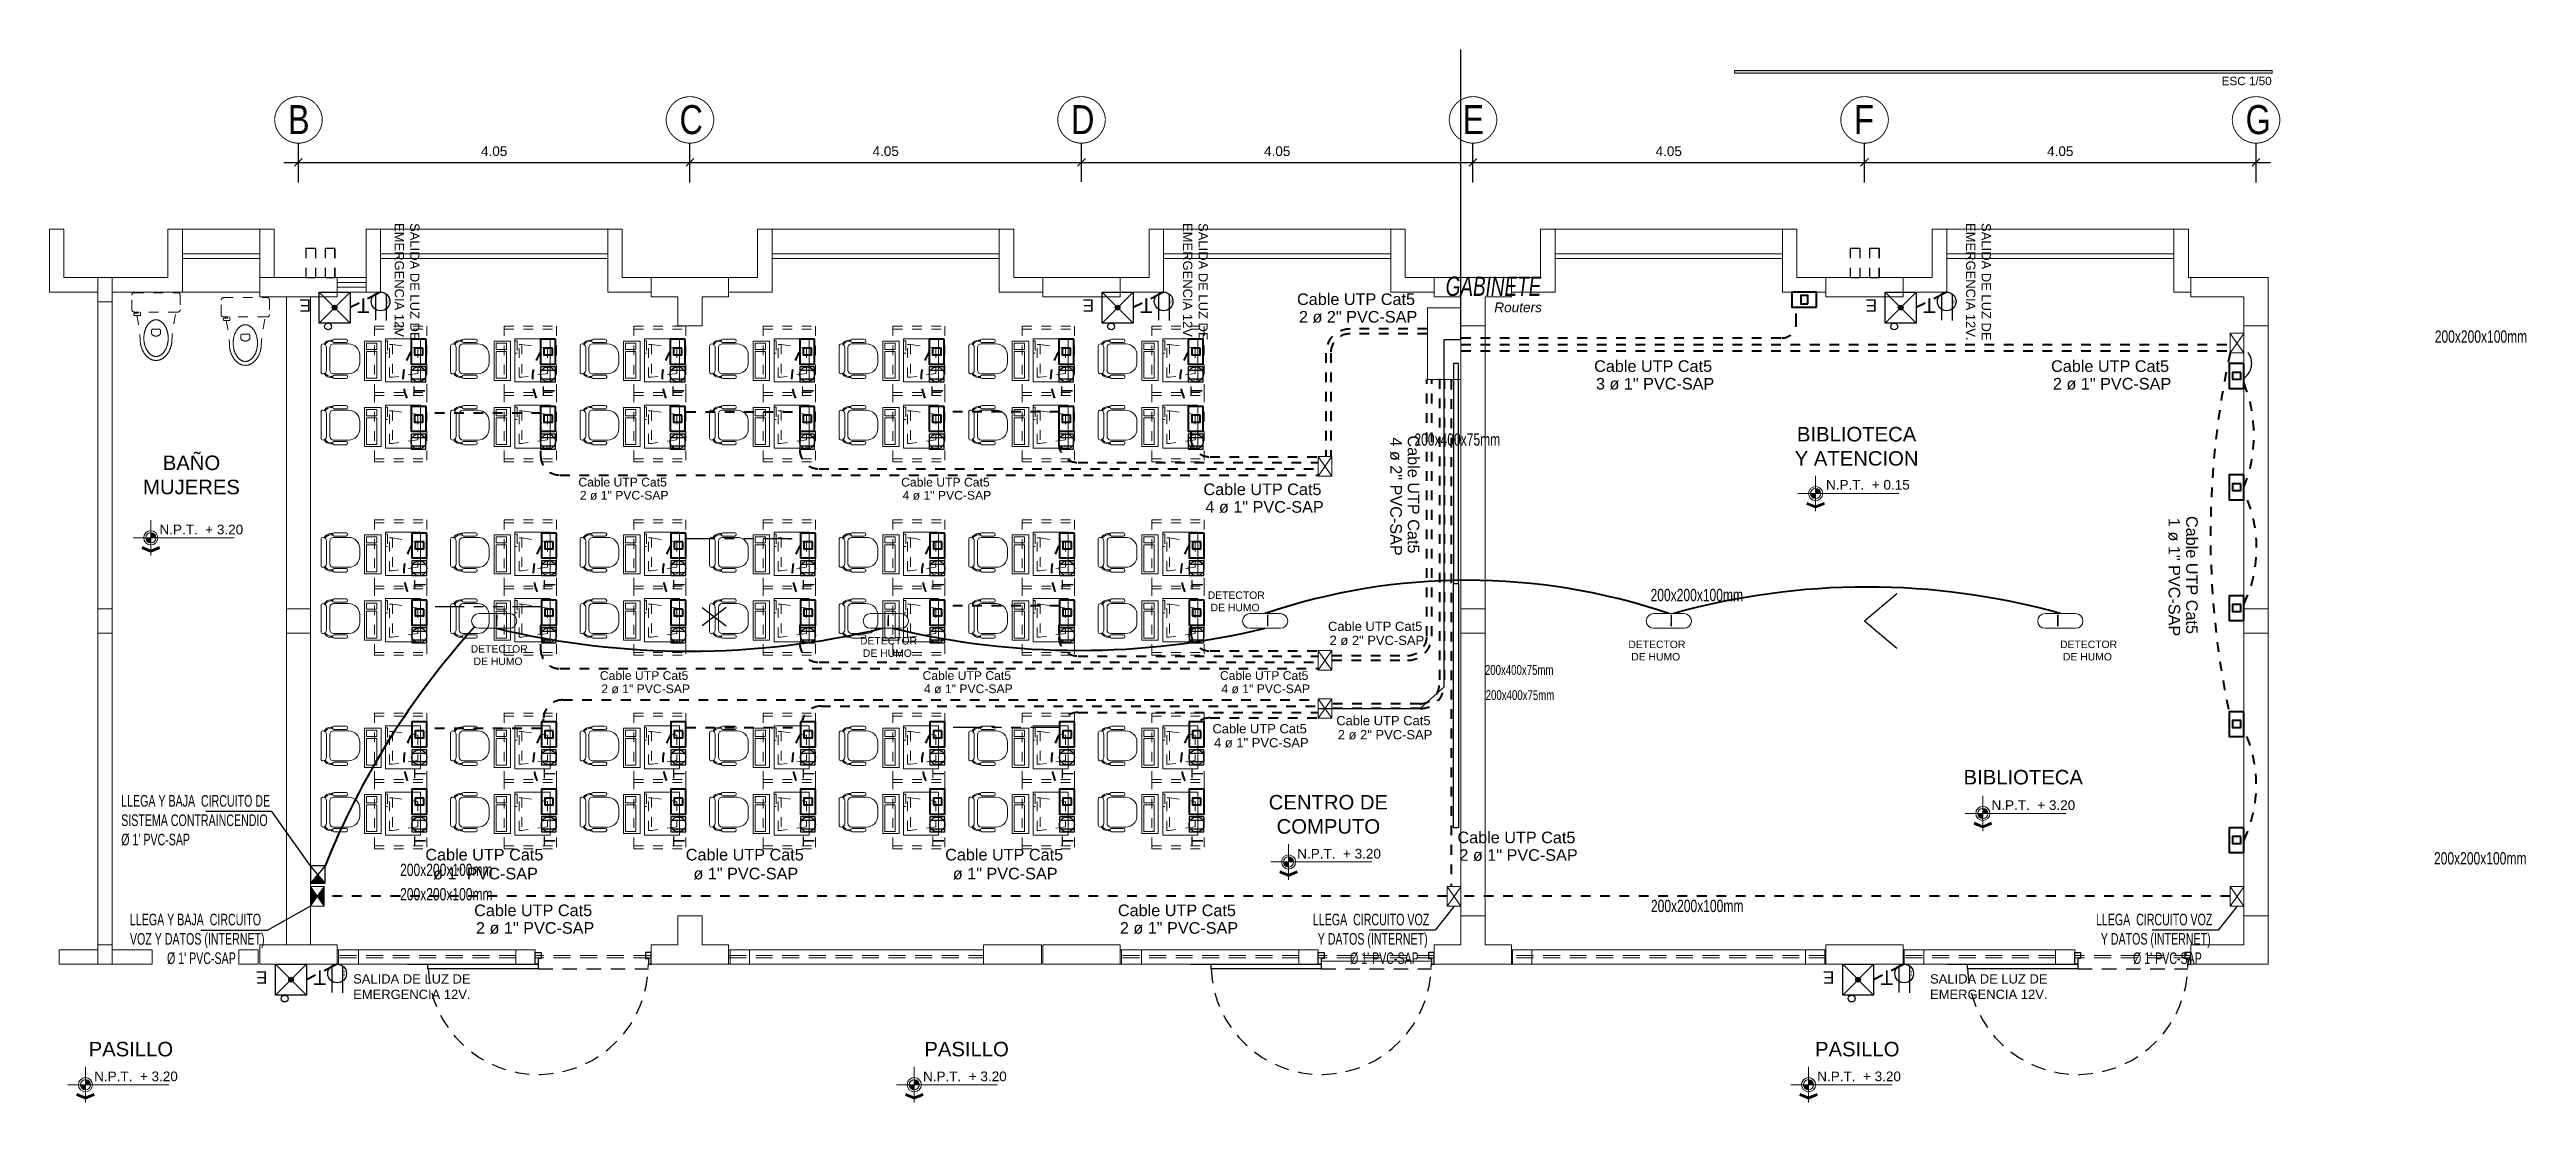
# Model space of a CAD drawing. Header units: millimetres. Extents: x 3354 to 3637, y 1117 to 1358.
# Drawn here: x 3391.23 to 3416.85, y 1310.4 to 1321.29 of the extents above; entities that cross this region are included whole.
import ezdxf

# ---------------------------------------------------------------- set-up
doc = ezdxf.new("R2010")
doc.units = ezdxf.units.MM
for name, pattern in [('ACAD_ISO04W100', [30, 24, -3, 0, -3]), ('ACAD_ISO07W100', [3, 0, -3]), ('ACAD_ISO10W100', [18.5, 12, -3, 0.5, -3]), ('DASHED2', [0.375, 0.25, -0.125]), ('DIVIDEX2', [63.5, 25.4, -12.7, 0, -12.7, 0, -12.7]), ('HIDDEN', [0.375, 0.25, -0.125]), ('JIS_09_15', [18.9, 15, -0.9, 0.6, -0.9, 0.6, -0.9]), ('TRAZOS2', [0.225, 0.15, -0.075])]:
    doc.linetypes.add(name, pattern=pattern)
for name, color, linetype, lineweight in [('01', 1, 'Continuous', 5), ('ACCESORIOS', 4, 'Continuous', 18), ('alumbrado', 50, 'Continuous', 40), ('CAB-EMEG', 60, 'Continuous', 30), ('CABLE DE TOMACORRIENTE', 110, 'DASHED2', 40), ('columnas', 1, 'Continuous', 5), ('CONDUCTOR', 162, 'Continuous', 40), ('COTAS', 7, 'Continuous', 9), ('DET-INCENDIOS', 211, 'HIDDEN', 25), ('detector humo', 30, 'Continuous', 25), ('FONO', 240, 'ACAD_ISO10W100', 25), ('MUEBLES 01', 33, 'Continuous', 9), ('muros', 7, 'Continuous', 5), ('Piso', 252, 'Continuous', 15), ('RED INTERNET', 150, 'JIS_09_15', 25), ('RED SEGURIDAD', 153, 'ACAD_ISO04W100', 40), ('SEPARADORES_SSHH', 2, 'Continuous', 15), ('TEX-ELEC', 7, 'Continuous', 30), ('VENTANAS-CVM', 156, 'Continuous', 15)]:
    doc.layers.add(name, color=color, linetype=linetype, lineweight=lineweight)
for name, color, linetype in [('centro de luz', 90, 'Continuous'), ('MUEBLES 100', 43, 'Continuous'), ('TOMACORR', 94, 'Continuous'), ('TOMACORRIENTE', 240, 'Continuous')]:
    doc.layers.add(name, color=color, linetype=linetype)
doc.layers.add('Efec-muebles', color=7, linetype='Continuous', lineweight=13, true_color=0x85826f)
doc.layers.add('texto', color=7, linetype='Continuous', lineweight=9, true_color=0x000000)
doc.styles.add('1', font='arial.ttf')
doc.styles.add('50TEXTO15', font='arial.ttf', dxfattribs={"height": 0.15})
doc.styles.add('Annotative', font='arial.ttf')
doc.styles.get("Standard").update_dxf_attribs({"font": 'arial.ttf'})
doc.styles.add('style1', font='arial.ttf')
doc.styles.add('style2', font='arial.ttf')
doc.linetypes.add('ACI', pattern='A,0.9,-0.15,["ACI",Standard,S=0.08,R=0,X=-0.08,Y=-0.03],-0.2', length=1.25)
doc.dimstyles.new('Esc  1  50', dxfattribs={"dimtxt": 0.1, "dimasz": 0.08, "dimexe": 0.2, "dimexo": 0.15, "dimgap": 0.065, "dimtad": 1, "dimzin": 4, "dimdsep": 46, "dimtxsty": 'Standard', "dimblk": 'OBLIQUE', "dimcen": 0.12, "dimdle": 0.15, "dimadec": 0, "dimazin": 0, "dimtfac": 1, "dimtix": 1, "dimtmove": 0, "dimatfit": 3, "dimldrblk": 'OBLIQUE', "dimfxl": 1, "dimarcsym": 0})

msp = doc.modelspace()

# ---------------------------------------------------------------- texts
at = {"layer": 'CAB-EMEG', "lineweight": 30, "char_height": 0.128, "width": 7.62132, "attachment_point": 1, "rotation": 270}
for insert in [(3395.057, 1319.491), (3403.212, 1319.491), (3411.312, 1319.491)]:
    msp.add_mtext('{\\H0.75x;SALIDA DE LUZ DE \\PEMERGENCIA 12V. }', dxfattribs=dict(at, insert=insert))
at = {"layer": 'CAB-EMEG', "char_height": 0.129, "width": 0.14692, "attachment_point": 1, "rotation": 180}
for insert in [(3393.935, 1318.575), (3402.035, 1318.575), (3410.135, 1318.575), (3393.485, 1311.625), (3409.695, 1311.625)]:
    msp.add_mtext('E', dxfattribs=dict(at, insert=insert))
at = {"layer": 'CAB-EMEG', "lineweight": 30, "char_height": 0.128, "width": 8.02337, "attachment_point": 1}
for insert in [(3394.371, 1311.723), (3410.683, 1311.723)]:
    msp.add_mtext('{\\H0.75x;SALIDA DE LUZ DE \\PEMERGENCIA 12V. }', dxfattribs=dict(at, insert=insert))
at = {"layer": 'centro de luz', "color": 0, "char_height": 0.0128, "width": 0.42366, "attachment_point": 3, "rotation": 180}
for insert in [(3395.025, 1317.861), (3396.365, 1317.861), (3397.705, 1317.861), (3399.045, 1317.861), (3400.385, 1317.861), (3401.725, 1317.861), (3403.065, 1317.861), (3395.025, 1317.166), (3396.365, 1317.166), (3397.705, 1317.166), (3399.045, 1317.166), (3400.385, 1317.166), (3401.725, 1317.166), (3403.065, 1317.166), (3395.033, 1315.857), (3396.373, 1315.857), (3397.713, 1315.857), (3399.053, 1315.857), (3400.393, 1315.857), (3401.733, 1315.857), (3403.073, 1315.857), (3395.033, 1315.162), (3396.373, 1315.162), (3397.713, 1315.162), (3399.053, 1315.162), (3400.393, 1315.162), (3401.733, 1315.162), (3403.073, 1315.162), (3395.033, 1313.902), (3396.373, 1313.902), (3397.713, 1313.902), (3399.053, 1313.902), (3400.393, 1313.902), (3401.733, 1313.902), (3403.073, 1313.902), (3395.033, 1313.207), (3396.373, 1313.207), (3397.713, 1313.207), (3399.053, 1313.207), (3400.393, 1313.207), (3401.733, 1313.207), (3403.073, 1313.207)]:
    msp.add_mtext('{\\C254;MCM}', dxfattribs=dict(at, insert=insert))
at = {"layer": 'COTAS'}
for s, height, style, p in [('ESC 1/50', 0.0866, 'style2', (3413.699, 1320.917)), ('N.P.T.  + 0.15', 0.1, '1', (3409.607, 1316.735))]:
    msp.add_text(s, height=height, dxfattribs=dict(at, style=style)).set_placement(p)
at = {"layer": 'COTAS', "style": 'style1', "width": 0.8}
for s, p in [('B', (3393.697, 1320.411)), ('C', (3397.747, 1320.411)), ('D', (3401.797, 1320.411)), ('E', (3405.847, 1320.411)), ('F', (3409.897, 1320.411)), ('G', (3413.947, 1320.411))]:
    msp.add_text(s, height=0.3, dxfattribs=at).set_placement(p)
at = {"layer": 'COTAS', "char_height": 0.15, "attachment_point": 5, "style": 'style2'}
for s, insert, width in [('\\A1;BIBLIOTECA \\PY ATENCION', (3409.923, 1317.182), 4.61659), ('\\A1;BAÑO \\PMUJERES', (3392.699, 1316.886), 4.61659), ('\\A1;BIBLIOTECA', (3411.647, 1313.76), 4.61659), ('\\A1;CENTRO DE \\PCOMPUTO', (3404.459, 1313.376), 4.61659), ('\\A1;PASILLO', (3392.072, 1310.948), 0.85989), ('\\A1;PASILLO', (3400.717, 1310.948), 0.85989), ('\\A1;PASILLO', (3409.93, 1310.948), 0.85989)]:
    msp.add_mtext(s, dxfattribs=dict(at, insert=insert, width=width))
at = {"layer": 'DET-INCENDIOS', "color": 1, "char_height": 0.121, "width": 0.04876, "style": 'Annotative'}
for insert, attachment_point, rotation in [((3395.832, 1315.321), 3, 179.3383), ((3399.882, 1315.321), 3, 179.3383), ((3403.807, 1315.321), 3, 179.3383), ((3407.982, 1315.321), 3, 179.3383), ((3412.029, 1315.321), 1, 180.6617)]:
    msp.add_mtext('I', dxfattribs=dict(at, insert=insert, attachment_point=attachment_point, rotation=rotation))
at = {"layer": 'detector humo', "lineweight": 30, "char_height": 0.0768, "width": 4.06651, "attachment_point": 1}
for insert in [(3403.211, 1315.682), (3399.614, 1315.21), (3407.562, 1315.173), (3412.028, 1315.173), (3395.587, 1315.126)]:
    msp.add_mtext('DETECTOR \\P DE HUMO ', dxfattribs=dict(at, insert=insert))
at = {"layer": 'FONO', "insert": (3406.668, 1318.568), "char_height": 0.1008, "width": 0.94253, "attachment_point": 9}
msp.add_mtext('{\\fArial|b0|i1|c0|p34;Routers}', dxfattribs=at)
at = {"layer": 'TEX-ELEC', "linetype": 'ByBlock', "attachment_point": 1}
for s, insert, char_height, width in [('Cable UTP Cat5', (3404.135, 1318.764), 0.12, 1.28253), ('2 ø 2" PVC-SAP', (3404.155, 1318.582), 0.12, 2.07626), ('Cable UTP Cat5', (3407.208, 1318.072), 0.12, 1.28253), ('Cable UTP Cat5', (3411.935, 1318.072), 0.12, 1.28253), ('3 ø 1" PVC-SAP', (3407.227, 1317.89), 0.12, 2.07626), ('2 ø 1" PVC-SAP', (3411.954, 1317.89), 0.12, 2.07626), ('Cable UTP Cat5', (3396.701, 1316.857), 0.09, 0.9619), ('2 ø 1" PVC-SAP', (3396.716, 1316.721), 0.09, 1.55719), ('Cable UTP Cat5', (3400.04, 1316.857), 0.09, 0.9619), ('4 ø 1" PVC-SAP', (3400.054, 1316.721), 0.09, 1.55719), ('Cable UTP Cat5', (3403.167, 1316.798), 0.12, 1.28253), ('4 ø 1" PVC-SAP', (3403.187, 1316.616), 0.12, 2.07626), ('Cable UTP Cat5', (3404.455, 1315.369), 0.096, 1.02602), ('2 ø 2" PVC-SAP', (3404.471, 1315.224), 0.096, 1.66101), ('Cable UTP Cat5', (3396.923, 1314.857), 0.09, 0.9619), ('2 ø 1" PVC-SAP', (3396.938, 1314.72), 0.09, 1.55719), ('Cable UTP Cat5', (3400.261, 1314.857), 0.09, 0.9619), ('4 ø 1" PVC-SAP', (3400.276, 1314.72), 0.09, 1.55719), ('Cable UTP Cat5', (3403.337, 1314.857), 0.09, 0.9619), ('4 ø 1" PVC-SAP', (3403.352, 1314.72), 0.09, 1.55719), ('Cable UTP Cat5', (3404.54, 1314.394), 0.096, 1.02602), ('Cable UTP Cat5', (3403.26, 1314.31), 0.096, 1.02602), ('4 ø 1" PVC-SAP', (3403.276, 1314.165), 0.096, 1.66101), ('2 ø 2" PVC-SAP', (3404.556, 1314.248), 0.096, 1.66101), ("{\\fArial Narrow|b0|i0|c0|p34;\\W0.8;LLEGA Y BAJA  CIRCUITO DE\\PSISTEMA CONTRAINCENDIO\\PØ 1' PVC-SAP}", (3391.972, 1313.576, 0), 0.12, 1.71132), ('Cable UTP Cat5', (3405.794, 1313.198), 0.12, 1.28253), ('Cable UTP Cat5', (3395.118, 1313.02), 0.12, 1.28253), ('Cable UTP Cat5', (3397.812, 1313.02), 0.12, 1.28253), ('Cable UTP Cat5', (3400.495, 1313.02), 0.12, 1.28253), ('2 ø 1" PVC-SAP', (3405.814, 1313.016), 0.12, 2.07626), ('ø 1" PVC-SAP', (3395.198, 1312.824), 0.12, 2.07626), ('ø 1" PVC-SAP', (3397.891, 1312.824), 0.12, 2.07626), ('ø 1" PVC-SAP', (3400.574, 1312.824), 0.12, 2.07626), ("\\pi0.68518;{\\fArial Narrow|b0|i0|c0|p34;\\W0.8;LLEGA Y BAJA  CIRCUITO \\PVOZ Y DATOS (INTERNET)\\P\\pi1.0684;Ø 1' PVC-SAP}", (3391.377, 1312.349, 0), 0.12, 2.29569), ('Cable UTP Cat5', (3395.623, 1312.444), 0.12, 1.28253), ('Cable UTP Cat5', (3402.282, 1312.444), 0.12, 1.28253), ("\\pi0.68518;{\\fArial Narrow|b0|i0|c0|p34;\\W0.8;LLEGA  CIRCUITO VOZ\\P\\pi0.73519;Y DATOS (INTERNET)\\P\\pi1.0684;Ø 1' PVC-SAP}", (3403.614, 1312.349, 0), 0.12, 2.07626), ("\\pi0.68518;{\\fArial Narrow|b0|i0|c0|p34;\\W0.8;LLEGA  CIRCUITO VOZ\\P\\pi0.73519;Y DATOS (INTERNET)\\P\\pi1.0684;Ø 1' PVC-SAP}", (3411.714, 1312.349, 0), 0.12, 2.07626), ('2 ø 1" PVC-SAP', (3395.642, 1312.262), 0.12, 2.07626), ('2 ø 1" PVC-SAP', (3402.302, 1312.262), 0.12, 2.07626)]:
    msp.add_mtext(s, dxfattribs=dict(at, insert=insert, char_height=char_height, width=width))
at = {"layer": 'TEX-ELEC', "linetype": 'ByBlock', "char_height": 0.12, "attachment_point": 1, "rotation": 270}
for s, insert, width in [('4 ø 2" PVC-SAP', (3405.219, 1317.275), 2.07626), ('Cable UTP Cat5', (3405.4, 1317.295), 1.28253), ('Cable UTP Cat5', (3413.452, 1316.462), 1.28253), ('1 ø 1" PVC-SAP', (3413.27, 1316.442), 2.07626)]:
    msp.add_mtext(s, dxfattribs=dict(at, insert=insert, width=width))
at = {"layer": 'texto'}
for s, insert, char_height, width, attachment_point, style in [('{\\fArial|b0|i1|c0|p34;\\W0.7;GABINETE}', (3406.167, 1318.938), 0.2, 0.75408, 2, '50TEXTO15'), ('\\A1;{\\W0.7;200x200x100mm}', (3416.382, 1318.317), 0.1275, 4.7978, 5, 'style2'), ('\\A1;{\\W0.7;200x400x75mm}', (3405.793, 1317.252), 0.1275, 4.7978, 5, 'style2'), ('\\A1;{\\W0.7;200x200x100mm}', (3408.27, 1315.644), 0.1275, 4.7978, 5, 'style2'), ('\\A1;{\\W0.7;200x400x75mm}', (3406.433, 1314.869), 0.102, 3.83824, 5, 'style2'), ('\\A1;{\\W0.7;200x400x75mm}', (3406.441, 1314.609), 0.102, 3.83824, 5, 'style2'), ('\\A1;{\\W0.7;200x200x100mm}', (3395.335, 1312.802), 0.1275, 4.7978, 5, 'style2'), ('\\A1;{\\W0.7;200x200x100mm}', (3416.374, 1312.921), 0.1275, 4.7978, 5, 'style2'), ('\\A1;{\\W0.7;200x200x100mm}', (3395.335, 1312.55), 0.1275, 4.7978, 5, 'style2'), ('\\A1;{\\W0.7;200x200x100mm}', (3408.274, 1312.429), 0.1275, 4.7978, 5, 'style2')]:
    msp.add_mtext(s, dxfattribs=dict(at, insert=insert, char_height=char_height, width=width, attachment_point=attachment_point, style=style))
at = {"layer": 'TOMACORR', "char_height": 0.15171, "width": 0.06091, "attachment_point": 1, "rotation": 180}
for insert in [(3394.541, 1318.562), (3402.641, 1318.562), (3410.741, 1318.562), (3394.091, 1311.612), (3410.301, 1311.612)]:
    msp.add_mtext('{\\fArial|b0|i0|c0|p34;T}', dxfattribs=dict(at, insert=insert))
at = {"layer": 'TOMACORR', "color": 0, "char_height": 0.016, "width": 0.52957, "attachment_point": 1, "rotation": 270}
for insert in [(3394.737, 1318.708), (3402.837, 1318.708), (3410.937, 1318.708), (3394.287, 1311.758), (3410.497, 1311.758)]:
    msp.add_mtext('{\\C254;MCM}', dxfattribs=dict(at, insert=insert))
at = {"layer": 'TOMACORRIENTE', "char_height": 0.12137, "width": 0.04873, "attachment_point": 7, "rotation": 90}
for insert in [(3395.114, 1317.704), (3396.454, 1317.704), (3397.794, 1317.704), (3399.134, 1317.704), (3400.474, 1317.704), (3401.814, 1317.704), (3403.154, 1317.704), (3395.122, 1315.7), (3396.462, 1315.7), (3397.802, 1315.7), (3399.142, 1315.7), (3400.482, 1315.7), (3401.822, 1315.7), (3403.162, 1315.7), (3395.122, 1313.746), (3396.462, 1313.746), (3397.802, 1313.746), (3399.142, 1313.746), (3400.482, 1313.746), (3401.822, 1313.746), (3403.162, 1313.746), (3395.122, 1313.051), (3396.462, 1313.051), (3397.802, 1313.051), (3399.142, 1313.051), (3400.482, 1313.051), (3401.822, 1313.051), (3403.162, 1313.051)]:
    msp.add_mtext('{\\fArial|b0|i0|c0|p34;T}', dxfattribs=dict(at, insert=insert))

# ---------------------------------------------------------------- blocks, each defined once
blk = doc.blocks.new('RECTANG')
for p, q in [((1, 1), (0, 1)), ((0, 1), (0, 0)), ((1, 0), (1, 1)), ((0, 0), (1, 0))]:
    blk.add_line(p, q)
blk = doc.blocks.new('Silla-3')
at = {"color": 0}
for p, q in [((-0.447, 0.601), (-0.447, 0.329)), ((-0.404, 0.635), (-0.413, 0.635)), ((-0.37, 0.329), (-0.37, 0.601)), ((-0.34, 0.314), (-0.34, 0.654)), ((-0.085, 0.909), (0.085, 0.909)), ((0.34, 0.654), (0.34, 0.314)), ((0.37, 0.329), (0.37, 0.601)), ((0.404, 0.635), (0.413, 0.635)), ((0.447, 0.601), (0.447, 0.329)), ((-0.425, 0.253), (-0.425, 0.298)), ((-0.413, 0.295), (-0.404, 0.295)), ((-0.4, 0.253), (-0.4, 0.296)), ((-0.34, 0.072), (-0.34, 0.072)), ((0.297, 0.03), (-0.298, 0.03)), ((0.255, 0.229), (-0.255, 0.229)), ((-0.255, 0.157), (0.255, 0.157)), ((0.34, 0.072), (0.34, 0.072)), ((0.4, 0.253), (0.4, 0.296)), ((0.413, 0.295), (0.404, 0.295)), ((0.425, 0.253), (0.425, 0.298))]:
    blk.add_line(p, q, dxfattribs=at)
for centre, radius, start, end in [((-0.413, 0.601), 0.034, 90, 180), ((-0.404, 0.601), 0.034, 0, 90), ((-0.085, 0.654), 0.255, 90, 180), ((0.085, 0.654), 0.255, 0, 90), ((0.404, 0.601), 0.034, 90, 180), ((0.413, 0.601), 0.034, 0, 90), ((-0.413, 0.329), 0.034, 180, 270), ((-0.255, 0.253), 0.17, 180, 242.1194), ((-0.404, 0.329), 0.034, 270, 0), ((-0.255, 0.253), 0.145, 180, 242.3805), ((-0.255, 0.314), 0.085, 180, 270), ((-0.255, 0.072), 0.085, 90, 180), ((-0.298, 0.072), 0.0425, 180, 270), ((0.255, 0.314), 0.085, 270, 0), ((0.255, 0.072), 0.085, 360, 90), ((0.297, 0.072), 0.0425, 270, 360), ((0.255, 0.253), 0.145, 297.6195, 0), ((0.255, 0.253), 0.17, 297.8806, 360), ((0.404, 0.329), 0.034, 180, 270), ((0.413, 0.329), 0.034, 270, 0)]:
    blk.add_arc(centre, radius, start, end, dxfattribs=at)
blk = doc.blocks.new('SDFG')
at = {"layer": 'Efec-muebles', "linetype": 'ACAD_ISO07W100', "ltscale": 0.005}
for p, q in [((0.54, 1.401), (0, 1.401)), ((0, 0.685), (0, 1.401)), ((0.54, 1.371), (0, 1.371)), ((0.54, 1.401), (0.54, 1.356)), ((0.54, 0.685), (0.54, 1.356)), ((0.093, 1.175), (0.356, 1.213)), ((0.093, 0.913), (0.093, 1.175)), ((0.356, 1.213), (0.386, 1.213)), ((0.356, 0.873), (0.356, 1.213)), ((0.386, 1.213), (0.386, 0.873)), ((0.356, 0.873), (0.093, 0.913)), ((0.386, 0.873), (0.356, 0.873)), ((0.406, 0.963), (0.428, 0.963)), ((0.406, 0.836), (0.406, 0.963)), ((0.428, 0.836), (0.406, 0.836)), ((0.54, 0.715), (0, 0.715)), ((0.54, 0.715), (0, 0.715)), ((0, 0), (0, 0.715)), ((0.54, 0.685), (0, 0.685)), ((0.54, 0.685), (0, 0.685)), ((0.093, 0.489), (0.356, 0.528)), ((0.356, 0.528), (0.386, 0.528)), ((0.356, 0.188), (0.356, 0.528)), ((0.386, 0.528), (0.386, 0.188)), ((0.54, 0.715), (0.54, 0.67)), ((0.54, 0), (0.54, 0.67)), ((0.093, 0.227), (0.093, 0.489)), ((0.406, 0.278), (0.428, 0.278)), ((0.406, 0.15), (0.406, 0.278)), ((0.54, 0.03), (0, 0.03)), ((0.54, 0), (0, 0)), ((0.356, 0.188), (0.093, 0.227)), ((0.386, 0.188), (0.356, 0.188)), ((0.428, 0.15), (0.406, 0.15))]:
    blk.add_line(p, q, dxfattribs=at)
for name, p, xscale, yscale, zscale, rotation in [('RECTANG', (0.428, 1.262), -0.4476315789474938, 0.3623684210524516, 0.4476315789473982, 90.00000000238649), ('RECTANG', (0.644, 1.245), -0.4049999999990632, 0.1705263157894024, 0.4050000000000269, 90.0000000023804), ('RECTANG', (0.623, 1.224), -0.2771052631587736, 0.1065789473682344, 0.2771052631579132, 90.00000000235067), ('Silla-3', (1.108, 1.022), -0.4549380517778445, 0.4549380517778445, 0.4549380517777878, 90), ('RECTANG', (0.623, 0.925), -0.06394736842003113, 0.1065789473682344, 0.06394736842105689, 90.0000000024447), ('RECTANG', (0.428, 0.576), -0.4476315789474938, 0.3623684210524516, 0.4476315789473982, 90.00000000238649), ('RECTANG', (0.644, 0.56), -0.4049999999990632, 0.1705263157894024, 0.4050000000000269, 90.0000000023804), ('RECTANG', (0.623, 0.538), -0.2771052631587736, 0.1065789473682344, 0.2771052631579132, 90.00000000235067), ('Silla-3', (1.108, 0.337), -0.4549380517778445, 0.4549380517778445, 0.4549380517777878, 90), ('RECTANG', (0.623, 0.24), -0.06394736842003113, 0.1065789473682344, 0.06394736842105689, 90.0000000024447)]:
    blk.add_blockref(name, p, dxfattribs=dict(at, xscale=xscale, yscale=yscale, zscale=zscale, rotation=rotation))
blk = doc.blocks.new('_Oblique')
at = {"color": 0, "linetype": 'ByBlock', "lineweight": -2}
blk.add_line((-0.5, -0.5), (0.5, 0.5), dxfattribs=at)
blk = doc.blocks.new('*D358')
at = {"layer": 'COTAS', "color": 0, "lineweight": -2, "transparency": 16777216}
for p, q in [((3393.805, 1319.911), (3393.805, 1320.318)), ((3397.855, 1319.911), (3397.855, 1320.318)), ((3393.655, 1320.118), (3398.005, 1320.118))]:
    blk.add_line(p, q, dxfattribs=at)
at = {"layer": 'Defpoints', "color": 0, "transparency": 16777216}
for p in [(3397.855, 1320.118), (3393.805, 1319.761), (3397.855, 1319.761)]:
    blk.add_point(p, dxfattribs=at)
at = {"layer": 'COTAS', "color": 0, "lineweight": -2, "transparency": 16777216, "xscale": 0.08, "yscale": 0.08, "zscale": 0.08, "rotation": 180}
blk.add_blockref('_Oblique', (3393.805, 1320.118), dxfattribs=at)
at = {"layer": 'COTAS', "color": 0, "lineweight": -2, "transparency": 16777216, "xscale": 0.08, "yscale": 0.08, "zscale": 0.08}
blk.add_blockref('_Oblique', (3397.855, 1320.118), dxfattribs=at)
at = {"layer": 'COTAS', "color": 0, "transparency": 16777216, "insert": (3395.83, 1320.234), "char_height": 0.1, "attachment_point": 5}
blk.add_mtext('4.05', dxfattribs=at)
blk = doc.blocks.new('*D359')
at = {"layer": 'COTAS', "color": 0, "lineweight": -2, "transparency": 16777216}
for p, q in [((3397.855, 1319.911), (3397.855, 1320.318)), ((3401.905, 1319.916), (3401.905, 1320.318)), ((3397.705, 1320.118), (3402.055, 1320.118))]:
    blk.add_line(p, q, dxfattribs=at)
at = {"layer": 'Defpoints', "color": 0, "transparency": 16777216}
for p in [(3401.905, 1320.118), (3397.855, 1319.761), (3401.905, 1319.766)]:
    blk.add_point(p, dxfattribs=at)
at = {"layer": 'COTAS', "color": 0, "lineweight": -2, "transparency": 16777216, "xscale": 0.08, "yscale": 0.08, "zscale": 0.08, "rotation": 180}
blk.add_blockref('_Oblique', (3397.855, 1320.118), dxfattribs=at)
at = {"layer": 'COTAS', "color": 0, "lineweight": -2, "transparency": 16777216, "xscale": 0.08, "yscale": 0.08, "zscale": 0.08}
blk.add_blockref('_Oblique', (3401.905, 1320.118), dxfattribs=at)
at = {"layer": 'COTAS', "color": 0, "transparency": 16777216, "insert": (3399.88, 1320.234), "char_height": 0.1, "attachment_point": 5}
blk.add_mtext('4.05', dxfattribs=at)
blk = doc.blocks.new('*D360')
at = {"layer": 'COTAS', "color": 0, "lineweight": -2, "transparency": 16777216}
for p, q in [((3401.905, 1319.916), (3401.905, 1320.318)), ((3405.955, 1319.911), (3405.955, 1320.318)), ((3401.755, 1320.118), (3406.105, 1320.118))]:
    blk.add_line(p, q, dxfattribs=at)
at = {"layer": 'Defpoints', "color": 0, "transparency": 16777216}
for p in [(3405.955, 1320.118), (3401.905, 1319.766), (3405.955, 1319.761)]:
    blk.add_point(p, dxfattribs=at)
at = {"layer": 'COTAS', "color": 0, "lineweight": -2, "transparency": 16777216, "xscale": 0.08, "yscale": 0.08, "zscale": 0.08, "rotation": 180}
blk.add_blockref('_Oblique', (3401.905, 1320.118), dxfattribs=at)
at = {"layer": 'COTAS', "color": 0, "lineweight": -2, "transparency": 16777216, "xscale": 0.08, "yscale": 0.08, "zscale": 0.08}
blk.add_blockref('_Oblique', (3405.955, 1320.118), dxfattribs=at)
at = {"layer": 'COTAS', "color": 0, "transparency": 16777216, "insert": (3403.93, 1320.234), "char_height": 0.1, "attachment_point": 5}
blk.add_mtext('4.05', dxfattribs=at)
blk = doc.blocks.new('*D361')
at = {"layer": 'COTAS', "color": 0, "lineweight": -2, "transparency": 16777216}
for p, q in [((3405.955, 1319.911), (3405.955, 1320.318)), ((3410.005, 1319.911), (3410.005, 1320.318)), ((3405.805, 1320.118), (3410.155, 1320.118))]:
    blk.add_line(p, q, dxfattribs=at)
at = {"layer": 'Defpoints', "color": 0, "transparency": 16777216}
for p in [(3410.005, 1320.118), (3405.955, 1319.761), (3410.005, 1319.761)]:
    blk.add_point(p, dxfattribs=at)
at = {"layer": 'COTAS', "color": 0, "lineweight": -2, "transparency": 16777216, "xscale": 0.08, "yscale": 0.08, "zscale": 0.08, "rotation": 180}
blk.add_blockref('_Oblique', (3405.955, 1320.118), dxfattribs=at)
at = {"layer": 'COTAS', "color": 0, "lineweight": -2, "transparency": 16777216, "xscale": 0.08, "yscale": 0.08, "zscale": 0.08}
blk.add_blockref('_Oblique', (3410.005, 1320.118), dxfattribs=at)
at = {"layer": 'COTAS', "color": 0, "transparency": 16777216, "insert": (3407.98, 1320.234), "char_height": 0.1, "attachment_point": 5}
blk.add_mtext('4.05', dxfattribs=at)
blk = doc.blocks.new('*D362')
at = {"layer": 'COTAS', "color": 0, "lineweight": -2, "transparency": 16777216}
for p, q in [((3410.005, 1319.911), (3410.005, 1320.318)), ((3414.055, 1319.911), (3414.055, 1320.318)), ((3409.855, 1320.118), (3414.205, 1320.118))]:
    blk.add_line(p, q, dxfattribs=at)
at = {"layer": 'Defpoints', "color": 0, "transparency": 16777216}
for p in [(3414.055, 1320.118), (3410.005, 1319.761), (3414.055, 1319.761)]:
    blk.add_point(p, dxfattribs=at)
at = {"layer": 'COTAS', "color": 0, "lineweight": -2, "transparency": 16777216, "xscale": 0.08, "yscale": 0.08, "zscale": 0.08, "rotation": 180}
blk.add_blockref('_Oblique', (3410.005, 1320.118), dxfattribs=at)
at = {"layer": 'COTAS', "color": 0, "lineweight": -2, "transparency": 16777216, "xscale": 0.08, "yscale": 0.08, "zscale": 0.08}
blk.add_blockref('_Oblique', (3414.055, 1320.118), dxfattribs=at)
at = {"layer": 'COTAS', "color": 0, "transparency": 16777216, "insert": (3412.03, 1320.234), "char_height": 0.1, "attachment_point": 5}
blk.add_mtext('4.05', dxfattribs=at)
blk = doc.blocks.new('in-01')
at = {"layer": 'Efec-muebles', "color": 252, "linetype": 'ACAD_ISO07W100', "ltscale": 0.005}
for p, q in [((-0.048, 0.413), (-0.048, 0.393)), ((0.048, 0.413), (0.048, 0.393)), ((-0.23, 0.225), (-0.23, 0.222)), ((-0.16, 0.235), (-0.22, 0.235)), ((-0.22, 0.212), (-0.183, 0.212)), ((-0.183, 0.212), (-0.183, 0.2)), ((-0.16, 0.2), (-0.16, 0.235))]:
    blk.add_line(p, q, dxfattribs=at)
at = {"layer": 'Efec-muebles', "linetype": 'ACAD_ISO07W100', "ltscale": 0.005}
for points in [[(0.206, 0.2, -0.044379), (0.162, 0.521, 0.032033), (0.153, 0.561, 0.083878), (0.117, 0.633, 0.106551), (0.061, 0.684, 0.130963), (0, 0.7, 0.130963), (-0.061, 0.684, 0.106551), (-0.117, 0.633, 0.083878), (-0.153, 0.561, 0.032033), (-0.162, 0.521, -0.039443), (-0.198, 0.235, -0.039443)], [(-0.203, 0.212, -0.001645), (-0.206, 0.2)]]:
    blk.add_lwpolyline(points, format="xyb", dxfattribs=at)
for points in [[(-0.041, 0.291, 0.130963), (0, 0.28, 0.130963), (0.041, 0.291, 0.106551), (0.085, 0.331, 0.083878), (0.114, 0.39, 0.072772), (0.126, 0.47, 0.072772), (0.114, 0.55, 0.083878), (0.085, 0.609, 0.106551), (0.041, 0.649, 0.130963), (0, 0.66, 0.130963), (-0.041, 0.649, 0.106551), (-0.085, 0.609, 0.083878), (-0.114, 0.55, 0.072772), (-0.126, 0.47, 0.072772), (-0.114, 0.39, 0.083878), (-0.085, 0.331, 0.106551)], [(0.225, 0, 0.414214), (0.25, 0.025), (0.25, 0.175, 0.414214), (0.225, 0.2), (-0.225, 0.2, 0.414214), (-0.25, 0.175), (-0.25, 0.025, 0.414214), (-0.225, 0)]]:
    blk.add_lwpolyline(points, format="xyb", close=True, dxfattribs=at)
at = {"layer": 'Efec-muebles', "color": 252, "linetype": 'ACAD_ISO07W100', "ltscale": 0.005}
for centre, radius, start, end in [((-0.018, 0.413), 0.03, 126.8699, 180), ((-0.033, 0.393), 0.015, 180, 263.3508), ((0, 0.389), 0.06, 90, 126.8699), ((0, 0.676), 0.3, 263.3508, 270), ((0, 0.389), 0.06, 53.1301, 90), ((0, 0.676), 0.3, 270, 276.6492), ((0.033, 0.393), 0.015, 276.6492, 0), ((0.018, 0.413), 0.03, 0, 53.1301), ((-0.22, 0.225), 0.01, 90, 180), ((-0.22, 0.222), 0.01, 180, 270)]:
    blk.add_arc(centre, radius, start, end, dxfattribs=at)
blk = doc.blocks.new('055')
at = {"layer": '01'}
blk.add_hatch(color=256, dxfattribs=at).paths.add_polyline_path([(-0.113, 0.127), (-0.026, 0.091), (-0.016, 0.114), (-0.113, 0.154), (-0.21, 0.114), (-0.2, 0.091)])
h = blk.add_hatch(color=256, dxfattribs=at)
h.paths.add_polyline_path([(-0.113, 0), (-0.165, 0, 0.414214), (-0.113, -0.052)])
h.paths.add_polyline_path([(-0.113, 0.052), (-0.113, 0), (-0.061, 0, 0.414214)])
for p, q in [((0.07, 0), (-0.974, 0)), ((-0.113, 0.127), (-0.2, 0.091)), ((-0.113, 0), (-0.113, 0.183)), ((-0.113, 0.127), (-0.026, 0.091)), ((-0.113, 0), (-0.113, -0.183))]:
    blk.add_line(p, q, dxfattribs=at)
for radius in [0.0732, 0.0523]:
    blk.add_circle((-0.113, 0), radius, dxfattribs=at)
blk = doc.blocks.new('RGFG')
at = {"layer": 'MUEBLES 100', "rotation": 180}
blk.add_blockref('055', (3569.821, 605.192), dxfattribs=at)
at = {"layer": 'COTAS', "style": '1'}
blk.add_text('N.P.T.  + 3.20', height=0.1, dxfattribs=at).set_placement((3570.024, 605.228))

# ---------------------------------------------------------------- dimensions: what is measured, and where the dimension line sits
at = {"layer": 'COTAS'}
for base, p1, p2, picture, middle in [((3397.855, 1320.118), (3393.805, 1319.761), (3397.855, 1319.761), '*D358', (3395.83, 1320.234)), ((3401.905, 1320.118), (3397.855, 1319.761), (3401.905, 1319.766), '*D359', (3399.88, 1320.234)), ((3405.955, 1320.118), (3401.905, 1319.766), (3405.955, 1319.761), '*D360', (3403.93, 1320.234)), ((3410.005, 1320.118), (3405.955, 1319.761), (3410.005, 1319.761), '*D361', (3407.98, 1320.234)), ((3414.055, 1320.118), (3410.005, 1319.761), (3414.055, 1319.761), '*D362', (3412.03, 1320.234))]:
    dim = msp.add_linear_dim(base=base, p1=p1, p2=p2, dimstyle='Esc  1  50', dxfattribs=at)
    dim.commit()
    dim.dimension.update_dxf_attribs({"geometry": picture, "text_midpoint": middle})

# ---------------------------------------------------------------- hatches: boundary and pattern name
at = {"ltscale": 0.05}
msp.add_hatch(color=256, dxfattribs=at).paths.add_polyline_path([(3394.005, 1312.755), (3393.93, 1312.665), (3394.08, 1312.665)])
h = msp.add_hatch(color=256, dxfattribs=at)
h.paths.add_polyline_path([(3394.002, 1312.529), (3393.93, 1312.629), (3393.93, 1312.428)])
h.paths.add_polyline_path([(3394.073, 1312.631), (3394.002, 1312.529), (3394.073, 1312.428)])
at = {"layer": 'CAB-EMEG'}
h = msp.add_hatch(color=256, dxfattribs=at)
h.paths.add_polyline_path([(3394.019, 1318.457), (3394.111, 1318.457, -0.010329), (3394.112, 1318.457), (3394.339, 1318.457), (3394.339, 1318.777), (3394.019, 1318.777)], flags=17)
h.paths.add_polyline_path([(3394.019, 1318.457), (3394.24, 1318.457, -0.010329), (3394.242, 1318.457), (3394.339, 1318.457), (3394.339, 1318.777), (3394.019, 1318.777)], flags=17)
h = msp.add_hatch(color=256, dxfattribs=at)
h.paths.add_polyline_path([(3402.119, 1318.457), (3402.211, 1318.457, -0.010329), (3402.212, 1318.457), (3402.439, 1318.457), (3402.439, 1318.777), (3402.119, 1318.777)], flags=17)
h.paths.add_polyline_path([(3402.119, 1318.457), (3402.34, 1318.457, -0.010329), (3402.342, 1318.457), (3402.439, 1318.457), (3402.439, 1318.777), (3402.119, 1318.777)], flags=17)
h = msp.add_hatch(color=256, dxfattribs=at)
h.paths.add_polyline_path([(3410.219, 1318.457), (3410.311, 1318.457, -0.010329), (3410.312, 1318.457), (3410.539, 1318.457), (3410.539, 1318.777), (3410.219, 1318.777)], flags=17)
h.paths.add_polyline_path([(3410.219, 1318.457), (3410.44, 1318.457, -0.010329), (3410.442, 1318.457), (3410.539, 1318.457), (3410.539, 1318.777), (3410.219, 1318.777)], flags=17)
at = {"layer": 'CAB-EMEG', "ltscale": 0.05}
h = msp.add_hatch(color=256, dxfattribs=at)
h.paths.add_polyline_path([(3394.196, 1318.634, 0.414681), (3394.162, 1318.634), (3394.179, 1318.617)])
h.paths.add_polyline_path([(3394.196, 1318.6), (3394.179, 1318.617), (3394.162, 1318.6, 0.414681)])
h.paths.add_polyline_path([(3394.179, 1318.617), (3394.196, 1318.6, 0.198705), (3394.204, 1318.617, 0.198705), (3394.196, 1318.634)])
h.paths.add_polyline_path([(3394.179, 1318.617), (3394.162, 1318.634, 0.198705), (3394.155, 1318.617, 0.198705), (3394.162, 1318.6)])
for points in [[(3394.179, 1318.617), (3394.162, 1318.6, 0.414681), (3394.196, 1318.6)], [(3402.279, 1318.617), (3402.262, 1318.6, 0.414681), (3402.296, 1318.6)], [(3410.379, 1318.617), (3410.362, 1318.6, 0.414681), (3410.396, 1318.6)], [(3393.729, 1311.667), (3393.712, 1311.65, 0.414681), (3393.746, 1311.65)], [(3409.939, 1311.667), (3409.922, 1311.65, 0.414681), (3409.956, 1311.65)]]:
    msp.add_hatch(color=256, dxfattribs=at).paths.add_polyline_path(points)
h = msp.add_hatch(color=256, dxfattribs=at)
h.paths.add_polyline_path([(3402.296, 1318.634, 0.414681), (3402.262, 1318.634), (3402.279, 1318.617)])
h.paths.add_polyline_path([(3402.296, 1318.6), (3402.279, 1318.617), (3402.262, 1318.6, 0.414681)])
h.paths.add_polyline_path([(3402.279, 1318.617), (3402.296, 1318.6, 0.198705), (3402.304, 1318.617, 0.198705), (3402.296, 1318.634)])
h.paths.add_polyline_path([(3402.279, 1318.617), (3402.262, 1318.634, 0.198705), (3402.255, 1318.617, 0.198705), (3402.262, 1318.6)])
h = msp.add_hatch(color=256, dxfattribs=at)
h.paths.add_polyline_path([(3410.396, 1318.634, 0.414681), (3410.362, 1318.634), (3410.379, 1318.617)])
h.paths.add_polyline_path([(3410.396, 1318.6), (3410.379, 1318.617), (3410.362, 1318.6, 0.414681)])
h.paths.add_polyline_path([(3410.379, 1318.617), (3410.396, 1318.6, 0.198705), (3410.404, 1318.617, 0.198705), (3410.396, 1318.634)])
h.paths.add_polyline_path([(3410.379, 1318.617), (3410.362, 1318.634, 0.198705), (3410.355, 1318.617, 0.198705), (3410.362, 1318.6)])
at = {"layer": 'CAB-EMEG'}
h = msp.add_hatch(color=256, dxfattribs=at)
h.paths.add_polyline_path([(3393.569, 1311.507), (3393.661, 1311.507, -0.010329), (3393.662, 1311.507), (3393.889, 1311.507), (3393.889, 1311.827), (3393.569, 1311.827)], flags=17)
h.paths.add_polyline_path([(3393.569, 1311.507), (3393.79, 1311.507, -0.010329), (3393.792, 1311.507), (3393.889, 1311.507), (3393.889, 1311.827), (3393.569, 1311.827)], flags=17)
at = {"layer": 'CAB-EMEG', "ltscale": 0.05}
h = msp.add_hatch(color=256, dxfattribs=at)
h.paths.add_polyline_path([(3393.746, 1311.684, 0.414681), (3393.712, 1311.684), (3393.729, 1311.667)])
h.paths.add_polyline_path([(3393.746, 1311.65), (3393.729, 1311.667), (3393.712, 1311.65, 0.414681)])
h.paths.add_polyline_path([(3393.729, 1311.667), (3393.746, 1311.65, 0.198705), (3393.754, 1311.667, 0.198705), (3393.746, 1311.684)])
h.paths.add_polyline_path([(3393.729, 1311.667), (3393.712, 1311.684, 0.198705), (3393.705, 1311.667, 0.198705), (3393.712, 1311.65)])
at = {"layer": 'CAB-EMEG'}
h = msp.add_hatch(color=256, dxfattribs=at)
h.paths.add_polyline_path([(3409.779, 1311.507), (3409.871, 1311.507, -0.010329), (3409.872, 1311.507), (3410.099, 1311.507), (3410.099, 1311.827), (3409.779, 1311.827)], flags=17)
h.paths.add_polyline_path([(3409.779, 1311.507), (3410, 1311.507, -0.010329), (3410.002, 1311.507), (3410.099, 1311.507), (3410.099, 1311.827), (3409.779, 1311.827)], flags=17)
at = {"layer": 'CAB-EMEG', "ltscale": 0.05}
h = msp.add_hatch(color=256, dxfattribs=at)
h.paths.add_polyline_path([(3409.956, 1311.684, 0.414681), (3409.922, 1311.684), (3409.939, 1311.667)])
h.paths.add_polyline_path([(3409.956, 1311.65), (3409.939, 1311.667), (3409.922, 1311.65, 0.414681)])
h.paths.add_polyline_path([(3409.939, 1311.667), (3409.956, 1311.65, 0.198705), (3409.964, 1311.667, 0.198705), (3409.956, 1311.684)])
h.paths.add_polyline_path([(3409.939, 1311.667), (3409.922, 1311.684, 0.198705), (3409.915, 1311.667, 0.198705), (3409.922, 1311.65)])
at = {"layer": 'muros', "ltscale": 2}
msp.add_hatch(color=7, dxfattribs=at).paths.add_polyline_path([(3414.221, 1321.042), (3414.221, 1321.069), (3408.661, 1321.069), (3408.661, 1321.042)])

# ---------------------------------------------------------------- linework, layer by layer
at = {"linetype": 'TRAZOS2', "ltscale": 0.3}
for p, q in [((3393.88, 1319.227), (3393.88, 1318.927)), ((3393.98, 1319.227), (3393.98, 1318.927)), ((3394.08, 1319.227), (3394.08, 1318.927)), ((3394.18, 1319.227), (3394.18, 1318.927)), ((3409.855, 1319.227), (3409.855, 1318.927)), ((3409.955, 1319.227), (3409.955, 1318.927)), ((3410.055, 1319.227), (3410.055, 1318.927)), ((3410.155, 1319.227), (3410.155, 1318.927))]:
    msp.add_line(p, q, dxfattribs=at)
at = {"linetype": 'ACAD_ISO07W100', "lineweight": 5, "ltscale": 0.01}
for p, q in [((3393.88, 1319.227), (3393.88, 1318.927)), ((3393.98, 1319.227), (3393.98, 1318.927)), ((3394.08, 1319.227), (3394.08, 1318.927)), ((3394.18, 1319.227), (3394.18, 1318.927)), ((3409.855, 1319.227), (3409.855, 1318.927)), ((3409.955, 1319.227), (3409.955, 1318.927)), ((3410.055, 1319.227), (3410.055, 1318.927)), ((3410.155, 1319.227), (3410.155, 1318.927))]:
    msp.add_line(p, q, dxfattribs=at)
at = {"ltscale": 0.05}
for p, q in [((3398.228, 1315.516), (3397.98, 1315.327)), ((3397.98, 1315.516), (3398.228, 1315.327)), ((3410.005, 1315.377), (3410.338, 1315.66)), ((3410.005, 1315.377), (3410.338, 1315.094)), ((3394.08, 1312.845), (3393.93, 1312.665)), ((3394.08, 1312.665), (3393.93, 1312.845))]:
    msp.add_line(p, q, dxfattribs=at)
for p, q in [((3396.255, 1311.947), (3396.315, 1311.947)), ((3396.255, 1311.827), (3396.255, 1311.947)), ((3396.285, 1311.887), (3396.285, 1311.827)), ((3396.315, 1311.887), (3396.285, 1311.887)), ((3396.315, 1311.947), (3396.315, 1311.887)), ((3397.455, 1311.947), (3397.395, 1311.947)), ((3397.395, 1311.947), (3397.395, 1311.887)), ((3397.395, 1311.887), (3397.425, 1311.887)), ((3397.425, 1311.887), (3397.425, 1311.827)), ((3397.455, 1311.827), (3397.455, 1311.947)), ((3404.355, 1311.947), (3404.415, 1311.947)), ((3404.355, 1311.827), (3404.355, 1311.947)), ((3404.385, 1311.887), (3404.385, 1311.827)), ((3404.415, 1311.887), (3404.385, 1311.887)), ((3404.415, 1311.947), (3404.415, 1311.887)), ((3405.555, 1311.947), (3405.495, 1311.947)), ((3405.495, 1311.947), (3405.495, 1311.887)), ((3405.495, 1311.887), (3405.525, 1311.887)), ((3405.525, 1311.887), (3405.525, 1311.827)), ((3405.555, 1311.827), (3405.555, 1311.947)), ((3412.18, 1311.947), (3412.24, 1311.947)), ((3412.18, 1311.827), (3412.18, 1311.947)), ((3412.21, 1311.887), (3412.21, 1311.827)), ((3412.24, 1311.887), (3412.21, 1311.887)), ((3412.24, 1311.947), (3412.24, 1311.887)), ((3413.38, 1311.947), (3413.32, 1311.947)), ((3413.32, 1311.947), (3413.32, 1311.887)), ((3413.32, 1311.887), (3413.35, 1311.887)), ((3413.35, 1311.887), (3413.35, 1311.827)), ((3413.38, 1311.827), (3413.38, 1311.947)), ((3394.935, 1311.827), (3396.285, 1311.827)), ((3395.145, 1311.779), (3395.145, 1311.827)), ((3396.285, 1311.779), (3395.145, 1311.779)), ((3396.285, 1311.827), (3396.255, 1311.827)), ((3396.285, 1311.827), (3396.285, 1311.779)), ((3397.425, 1311.827), (3397.455, 1311.827)), ((3403.035, 1311.827), (3404.385, 1311.827)), ((3403.245, 1311.779), (3403.245, 1311.827)), ((3404.385, 1311.779), (3403.245, 1311.779)), ((3404.385, 1311.827), (3404.355, 1311.827)), ((3404.385, 1311.827), (3404.385, 1311.779)), ((3405.525, 1311.827), (3405.555, 1311.827)), ((3410.86, 1311.827), (3412.21, 1311.827)), ((3411.07, 1311.779), (3411.07, 1311.827)), ((3412.21, 1311.779), (3411.07, 1311.779)), ((3412.21, 1311.827), (3412.18, 1311.827)), ((3412.21, 1311.827), (3412.21, 1311.779)), ((3413.35, 1311.827), (3413.38, 1311.827))]:
    msp.add_line(p, q)
at = {"linetype": 'TRAZOS2'}
for p, q in [((3396.285, 1311.779), (3397.425, 1311.779)), ((3404.385, 1311.779), (3405.525, 1311.779)), ((3412.21, 1311.779), (3413.35, 1311.779))]:
    msp.add_line(p, q, dxfattribs=at)
at = {"ltscale": 0.05}
msp.add_lwpolyline([(3404.352, 1314.471), (3405.407, 1314.471), (3405.656, 1314.694), (3405.656, 1318.286), (3405.83, 1318.286), (3405.83, 1321.286)], dxfattribs=at)
at = {"linetype": 'TRAZOS2', "ltscale": 0.3}
for points in [[(3393.88, 1318.927), (3394.18, 1318.927), (3394.18, 1319.227), (3393.88, 1319.227)], [(3409.855, 1318.927), (3410.155, 1318.927), (3410.155, 1319.227), (3409.855, 1319.227)]]:
    msp.add_lwpolyline(points, close=True, dxfattribs=at)
at = {"linetype": 'ACAD_ISO07W100', "lineweight": 5, "ltscale": 0.01}
for points in [[(3393.88, 1318.927), (3394.18, 1318.927), (3394.18, 1319.227), (3393.88, 1319.227)], [(3409.855, 1318.927), (3410.155, 1318.927), (3410.155, 1319.227), (3409.855, 1319.227)]]:
    msp.add_lwpolyline(points, close=True, dxfattribs=at)
for points in [[(3405.805, 1315.763), (3405.805, 1318.038), (3405.755, 1318.038), (3405.755, 1315.763)], [(3405.805, 1315.763), (3405.805, 1313.238), (3405.755, 1313.238), (3405.755, 1315.763)]]:
    msp.add_lwpolyline(points, close=True)
at = {"color": 142, "ltscale": 0.05}
for points in [[(3393.93, 1312.845), (3393.529, 1313.406), (3392.846, 1313.406)], [(3393.93, 1312.428), (3393.48, 1312.177), (3392.797, 1312.177)]]:
    msp.add_lwpolyline(points, dxfattribs=at)
at = {"ltscale": 0.05}
msp.add_lwpolyline([(3394.08, 1312.845), (3393.93, 1312.845), (3393.93, 1312.665), (3394.08, 1312.665)], close=True, dxfattribs=at)
at = {"color": 142, "ltscale": 0.05, "elevation": 0}
for points in [[(3405.759, 1312.428), (3405.563, 1312.18), (3404.881, 1312.18)], [(3413.859, 1312.428), (3413.663, 1312.18), (3412.981, 1312.18)]]:
    msp.add_lwpolyline(points, dxfattribs=at)
at = {"linetype": 'TRAZOS2'}
for centre in [(3396.285, 1311.827), (3404.385, 1311.827), (3412.21, 1311.827)]:
    msp.add_arc(centre, 1.14, 182.4132, 0, dxfattribs=at)
at = {"layer": 'ACCESORIOS'}
for p, q in [((3413.931, 1318.351), (3413.788, 1318.148)), ((3413.788, 1318.349), (3413.93, 1318.148)), ((3404.495, 1317.077), (3404.352, 1316.875)), ((3404.352, 1317.076), (3404.495, 1316.875)), ((3404.495, 1315.071), (3404.352, 1314.868)), ((3404.352, 1315.069), (3404.495, 1314.868)), ((3404.352, 1314.372), (3404.495, 1314.572)), ((3404.495, 1314.37), (3404.352, 1314.572)), ((3394.073, 1312.631), (3393.93, 1312.428)), ((3393.93, 1312.629), (3394.073, 1312.428)), ((3405.831, 1312.631), (3405.688, 1312.428)), ((3405.688, 1312.629), (3405.83, 1312.428)), ((3413.931, 1312.631), (3413.788, 1312.428)), ((3413.788, 1312.629), (3413.93, 1312.428))]:
    msp.add_line(p, q, dxfattribs=at)
for points in [[(3405.83, 1318.616), (3405.83, 1317.873), (3405.484, 1317.873), (3405.484, 1318.616)], [(3413.788, 1318.351), (3413.788, 1318.148), (3413.93, 1318.148), (3413.93, 1318.351)], [(3404.352, 1317.077), (3404.352, 1316.875), (3404.495, 1316.875), (3404.495, 1317.077)], [(3404.352, 1315.071), (3404.352, 1314.868), (3404.495, 1314.868), (3404.495, 1315.071)], [(3404.352, 1314.37), (3404.352, 1314.572), (3404.495, 1314.572), (3404.495, 1314.37)], [(3393.93, 1312.631), (3393.93, 1312.428), (3394.073, 1312.428), (3394.073, 1312.631)], [(3405.688, 1312.631), (3405.688, 1312.428), (3405.83, 1312.428), (3405.83, 1312.631)], [(3413.788, 1312.631), (3413.788, 1312.428), (3413.93, 1312.428), (3413.93, 1312.631)]]:
    msp.add_lwpolyline(points, close=True, dxfattribs=at)
at = {"layer": 'alumbrado', "linetype": 'ACI', "ltscale": 0.8}
for centre, radius, start, end in [((3405.893, 1309.286), 6.511, 71.2992, 108.7008), ((3410.031, 1308.267), 7.46, 74.4537, 105.5463), ((3401.795, 1309.733), 8.319, 137.8527, 158.0337), ((3397.849, 1323.625), 8.561, 256.4945, 283.5055), ((3401.879, 1323.296), 8.224, 256.455, 283.545)]:
    msp.add_arc(centre, radius, start, end, dxfattribs=at)
at = {"layer": 'CAB-EMEG', "ltscale": 0.05}
for p, q in [((3394.019, 1318.457), (3394.339, 1318.777)), ((3394.339, 1318.457), (3394.019, 1318.777)), ((3402.119, 1318.457), (3402.439, 1318.777)), ((3402.439, 1318.457), (3402.119, 1318.777)), ((3410.219, 1318.457), (3410.539, 1318.777)), ((3410.539, 1318.457), (3410.219, 1318.777)), ((3393.569, 1311.507), (3393.889, 1311.827)), ((3393.889, 1311.507), (3393.569, 1311.827)), ((3409.779, 1311.507), (3410.099, 1311.827)), ((3410.099, 1311.507), (3409.779, 1311.827))]:
    msp.add_line(p, q, dxfattribs=at)
for points in [[(3394.019, 1318.777), (3394.339, 1318.777), (3394.339, 1318.457), (3394.019, 1318.457)], [(3402.119, 1318.777), (3402.439, 1318.777), (3402.439, 1318.457), (3402.119, 1318.457)], [(3410.219, 1318.777), (3410.539, 1318.777), (3410.539, 1318.457), (3410.219, 1318.457)], [(3393.569, 1311.827), (3393.889, 1311.827), (3393.889, 1311.507), (3393.569, 1311.507)], [(3409.779, 1311.827), (3410.099, 1311.827), (3410.099, 1311.507), (3409.779, 1311.507)]]:
    msp.add_lwpolyline(points, close=True, dxfattribs=at)
for centre in [(3394.179, 1318.617), (3402.279, 1318.617), (3410.379, 1318.617), (3393.729, 1311.667), (3409.939, 1311.667)]:
    msp.add_circle(centre, 0.0245, dxfattribs=at)
at = {"layer": 'CAB-EMEG'}
for centre in [(3394.112, 1318.422), (3402.212, 1318.422), (3410.312, 1318.422), (3393.662, 1311.472), (3409.872, 1311.472)]:
    msp.add_circle(centre, 0.0356, dxfattribs=at)
at = {"layer": 'CABLE DE TOMACORRIENTE', "ltscale": 0.6}
for p, q in [((3394.655, 1318.777), (3394.339, 1318.617)), ((3402.755, 1318.777), (3402.439, 1318.617)), ((3410.855, 1318.777), (3410.539, 1318.617)), ((3394.205, 1311.827), (3393.889, 1311.667)), ((3410.415, 1311.827), (3410.099, 1311.667))]:
    msp.add_line(p, q, dxfattribs=at)
at = {"layer": 'columnas'}
for points in [[(3391.73, 1318.677), (3391.88, 1318.677), (3391.88, 1318.927), (3391.73, 1318.927), (3391.73, 1318.677), (3391.88, 1318.677)], [(3393.405, 1318.727), (3393.405, 1318.927), (3394.205, 1318.927), (3394.205, 1318.727), (3393.405, 1318.727)], [(3401.505, 1318.727), (3401.505, 1318.927), (3402.305, 1318.927), (3402.305, 1318.727), (3401.505, 1318.727)], [(3409.605, 1318.727), (3409.605, 1318.927), (3410.405, 1318.927), (3410.405, 1318.727), (3409.605, 1318.727)], [(3413.38, 1318.927), (3414.18, 1318.927), (3414.18, 1318.427), (3413.93, 1318.427), (3413.93, 1318.727), (3413.38, 1318.727), (3413.38, 1318.927)], [(3413.38, 1311.827), (3414.18, 1311.827), (3414.18, 1312.327), (3413.93, 1312.327), (3413.93, 1312.027), (3413.38, 1312.027), (3413.38, 1311.827)], [(3393.405, 1311.827), (3393.405, 1312.027), (3394.205, 1312.027), (3394.205, 1311.827), (3393.405, 1311.827)], [(3401.505, 1311.827), (3401.505, 1312.027), (3402.305, 1312.027), (3402.305, 1311.827), (3401.505, 1311.827)], [(3409.605, 1311.827), (3409.605, 1312.027), (3410.405, 1312.027), (3410.405, 1311.827), (3409.605, 1311.827)]]:
    msp.add_lwpolyline(points, dxfattribs=at)
for points in [[(3397.455, 1318.727), (3397.73, 1318.727), (3397.73, 1318.427), (3397.98, 1318.427), (3397.98, 1318.727), (3398.255, 1318.727), (3398.255, 1318.927), (3398.255, 1318.927), (3397.455, 1318.927), (3397.455, 1318.927)], [(3405.555, 1318.727), (3405.83, 1318.727), (3405.83, 1318.427), (3406.08, 1318.427), (3406.08, 1318.727), (3406.355, 1318.727), (3406.355, 1318.927), (3406.355, 1318.927), (3405.555, 1318.927), (3405.555, 1318.927)], [(3391.88, 1315.502), (3391.88, 1315.252), (3391.73, 1315.252), (3391.73, 1315.502)], [(3393.93, 1315.502), (3393.93, 1315.252), (3393.68, 1315.252), (3393.68, 1315.502)], [(3406.08, 1315.502), (3406.08, 1315.252), (3405.83, 1315.252), (3405.83, 1315.502)], [(3413.93, 1315.502), (3413.93, 1315.252), (3414.18, 1315.252), (3414.18, 1315.502)], [(3397.455, 1312.027), (3397.73, 1312.027), (3397.73, 1312.327), (3397.98, 1312.327), (3397.98, 1312.027), (3398.255, 1312.027), (3398.255, 1311.827), (3397.98, 1311.827), (3397.73, 1311.827), (3397.455, 1311.827)], [(3405.555, 1312.027), (3405.83, 1312.027), (3405.83, 1312.327), (3406.08, 1312.327), (3406.08, 1312.027), (3406.355, 1312.027), (3406.355, 1311.827), (3406.08, 1311.827), (3405.83, 1311.827), (3405.555, 1311.827)], [(3391.73, 1312.027), (3391.73, 1311.827), (3391.88, 1311.827), (3391.88, 1312.027)], [(3393.19, 1311.827), (3393.39, 1311.827), (3393.39, 1311.977), (3393.19, 1311.977)], [(3396.055, 1311.827), (3396.055, 1311.977), (3394.205, 1311.977), (3394.205, 1311.827)], [(3394.22, 1311.827), (3394.425, 1311.827), (3394.425, 1311.977), (3394.22, 1311.977)], [(3396.255, 1311.827), (3396.055, 1311.827), (3396.055, 1311.977), (3396.255, 1311.977)], [(3400.89, 1311.827), (3400.892, 1311.977), (3398.255, 1311.977), (3398.255, 1311.827)], [(3398.47, 1311.827), (3398.27, 1311.827), (3398.27, 1311.977), (3398.47, 1311.977)], [(3400.89, 1311.827), (3401.49, 1311.827), (3401.49, 1312.027), (3400.89, 1312.027)], [(3404.155, 1311.827), (3404.155, 1311.977), (3402.305, 1311.977), (3402.305, 1311.827)], [(3402.32, 1311.827), (3402.525, 1311.827), (3402.525, 1311.977), (3402.32, 1311.977)], [(3404.355, 1311.827), (3404.155, 1311.827), (3404.155, 1311.977), (3404.355, 1311.977)], [(3406.355, 1311.827), (3406.355, 1311.977), (3409.605, 1311.977), (3409.605, 1311.827)], [(3406.565, 1311.827), (3406.365, 1311.827), (3406.365, 1311.977), (3406.565, 1311.977)], [(3409.396, 1311.827), (3409.596, 1311.827), (3409.596, 1311.977), (3409.396, 1311.977)], [(3411.98, 1311.827), (3411.98, 1311.977), (3410.405, 1311.977), (3410.405, 1311.827)], [(3410.415, 1311.827), (3410.62, 1311.827), (3410.62, 1311.977), (3410.415, 1311.977)], [(3412.18, 1311.827), (3411.98, 1311.827), (3411.98, 1311.977), (3412.18, 1311.977)]]:
    msp.add_lwpolyline(points, close=True, dxfattribs=at)
at = {"layer": 'CONDUCTOR'}
for points in [[(3409.509, 1318.622), (3409.509, 1318.777), (3409.252, 1318.777), (3409.252, 1318.622)], [(3409.417, 1318.655), (3409.417, 1318.742), (3409.347, 1318.742), (3409.347, 1318.655)], [(3395.125, 1318.29), (3394.97, 1318.29), (3394.97, 1318.033), (3395.125, 1318.033)], [(3396.465, 1318.29), (3396.31, 1318.29), (3396.31, 1318.033), (3396.465, 1318.033)], [(3397.805, 1318.29), (3397.65, 1318.29), (3397.65, 1318.033), (3397.805, 1318.033)], [(3399.145, 1318.29), (3398.99, 1318.29), (3398.99, 1318.033), (3399.145, 1318.033)], [(3400.485, 1318.29), (3400.33, 1318.29), (3400.33, 1318.033), (3400.485, 1318.033)], [(3401.825, 1318.29), (3401.67, 1318.29), (3401.67, 1318.033), (3401.825, 1318.033)], [(3403.165, 1318.29), (3403.01, 1318.29), (3403.01, 1318.033), (3403.165, 1318.033)], [(3395.092, 1318.198), (3395.005, 1318.198), (3395.005, 1318.128), (3395.092, 1318.128)], [(3396.432, 1318.198), (3396.345, 1318.198), (3396.345, 1318.128), (3396.432, 1318.128)], [(3397.772, 1318.198), (3397.685, 1318.198), (3397.685, 1318.128), (3397.772, 1318.128)], [(3399.112, 1318.198), (3399.025, 1318.198), (3399.025, 1318.128), (3399.112, 1318.128)], [(3400.452, 1318.198), (3400.365, 1318.198), (3400.365, 1318.128), (3400.452, 1318.128)], [(3401.792, 1318.198), (3401.705, 1318.198), (3401.705, 1318.128), (3401.792, 1318.128)], [(3403.132, 1318.198), (3403.045, 1318.198), (3403.045, 1318.128), (3403.132, 1318.128)], [(3413.93, 1318.038), (3413.776, 1318.038), (3413.776, 1317.781), (3413.93, 1317.781)], [(3413.898, 1317.946), (3413.811, 1317.946), (3413.811, 1317.876), (3413.898, 1317.876)], [(3395.125, 1317.595), (3394.97, 1317.595), (3394.97, 1317.338), (3395.125, 1317.338)], [(3395.092, 1317.503), (3395.005, 1317.503), (3395.005, 1317.433), (3395.092, 1317.433)], [(3396.465, 1317.595), (3396.31, 1317.595), (3396.31, 1317.338), (3396.465, 1317.338)], [(3396.432, 1317.503), (3396.345, 1317.503), (3396.345, 1317.433), (3396.432, 1317.433)], [(3397.805, 1317.595), (3397.65, 1317.595), (3397.65, 1317.338), (3397.805, 1317.338)], [(3397.772, 1317.503), (3397.685, 1317.503), (3397.685, 1317.433), (3397.772, 1317.433)], [(3399.145, 1317.595), (3398.99, 1317.595), (3398.99, 1317.338), (3399.145, 1317.338)], [(3399.112, 1317.503), (3399.025, 1317.503), (3399.025, 1317.433), (3399.112, 1317.433)], [(3400.485, 1317.595), (3400.33, 1317.595), (3400.33, 1317.338), (3400.485, 1317.338)], [(3400.452, 1317.503), (3400.365, 1317.503), (3400.365, 1317.433), (3400.452, 1317.433)], [(3401.825, 1317.595), (3401.67, 1317.595), (3401.67, 1317.338), (3401.825, 1317.338)], [(3401.792, 1317.503), (3401.705, 1317.503), (3401.705, 1317.433), (3401.792, 1317.433)], [(3403.165, 1317.595), (3403.01, 1317.595), (3403.01, 1317.338), (3403.165, 1317.338)], [(3403.132, 1317.503), (3403.045, 1317.503), (3403.045, 1317.433), (3403.132, 1317.433)], [(3413.93, 1316.887), (3413.776, 1316.887), (3413.776, 1316.63), (3413.93, 1316.63)], [(3413.898, 1316.795), (3413.811, 1316.795), (3413.811, 1316.725), (3413.898, 1316.725)], [(3395.133, 1316.286), (3394.978, 1316.286), (3394.978, 1316.029), (3395.133, 1316.029)], [(3395.101, 1316.194), (3395.013, 1316.194), (3395.013, 1316.124), (3395.101, 1316.124)], [(3396.473, 1316.286), (3396.318, 1316.286), (3396.318, 1316.029), (3396.473, 1316.029)], [(3396.441, 1316.194), (3396.353, 1316.194), (3396.353, 1316.124), (3396.441, 1316.124)], [(3397.813, 1316.286), (3397.658, 1316.286), (3397.658, 1316.029), (3397.813, 1316.029)], [(3397.781, 1316.194), (3397.693, 1316.194), (3397.693, 1316.124), (3397.781, 1316.124)], [(3399.153, 1316.286), (3398.998, 1316.286), (3398.998, 1316.029), (3399.153, 1316.029)], [(3399.121, 1316.194), (3399.033, 1316.194), (3399.033, 1316.124), (3399.121, 1316.124)], [(3400.493, 1316.286), (3400.338, 1316.286), (3400.338, 1316.029), (3400.493, 1316.029)], [(3400.461, 1316.194), (3400.373, 1316.194), (3400.373, 1316.124), (3400.461, 1316.124)], [(3401.833, 1316.286), (3401.678, 1316.286), (3401.678, 1316.029), (3401.833, 1316.029)], [(3401.801, 1316.194), (3401.713, 1316.194), (3401.713, 1316.124), (3401.801, 1316.124)], [(3403.173, 1316.286), (3403.018, 1316.286), (3403.018, 1316.029), (3403.173, 1316.029)], [(3403.141, 1316.194), (3403.053, 1316.194), (3403.053, 1316.124), (3403.141, 1316.124)], [(3395.133, 1315.591), (3394.978, 1315.591), (3394.978, 1315.334), (3395.133, 1315.334)], [(3395.101, 1315.499), (3395.013, 1315.499), (3395.013, 1315.429), (3395.101, 1315.429)], [(3396.473, 1315.591), (3396.318, 1315.591), (3396.318, 1315.334), (3396.473, 1315.334)], [(3396.441, 1315.499), (3396.353, 1315.499), (3396.353, 1315.429), (3396.441, 1315.429)], [(3397.813, 1315.591), (3397.658, 1315.591), (3397.658, 1315.334), (3397.813, 1315.334)], [(3397.781, 1315.499), (3397.693, 1315.499), (3397.693, 1315.429), (3397.781, 1315.429)], [(3399.153, 1315.591), (3398.998, 1315.591), (3398.998, 1315.334), (3399.153, 1315.334)], [(3399.121, 1315.499), (3399.033, 1315.499), (3399.033, 1315.429), (3399.121, 1315.429)], [(3400.493, 1315.591), (3400.338, 1315.591), (3400.338, 1315.334), (3400.493, 1315.334)], [(3400.461, 1315.499), (3400.373, 1315.499), (3400.373, 1315.429), (3400.461, 1315.429)], [(3401.833, 1315.591), (3401.678, 1315.591), (3401.678, 1315.334), (3401.833, 1315.334)], [(3401.801, 1315.499), (3401.713, 1315.499), (3401.713, 1315.429), (3401.801, 1315.429)], [(3403.173, 1315.591), (3403.018, 1315.591), (3403.018, 1315.334), (3403.173, 1315.334)], [(3403.141, 1315.499), (3403.053, 1315.499), (3403.053, 1315.429), (3403.141, 1315.429)], [(3413.93, 1315.638), (3413.776, 1315.638), (3413.776, 1315.381), (3413.93, 1315.381)], [(3413.898, 1315.546), (3413.811, 1315.546), (3413.811, 1315.476), (3413.898, 1315.476)], [(3413.93, 1314.438), (3413.776, 1314.438), (3413.776, 1314.181), (3413.93, 1314.181)], [(3395.133, 1314.332), (3394.978, 1314.332), (3394.978, 1314.074), (3395.133, 1314.074)], [(3395.101, 1314.239), (3395.013, 1314.239), (3395.013, 1314.169), (3395.101, 1314.169)], [(3396.473, 1314.332), (3396.318, 1314.332), (3396.318, 1314.074), (3396.473, 1314.074)], [(3396.441, 1314.239), (3396.353, 1314.239), (3396.353, 1314.169), (3396.441, 1314.169)], [(3397.813, 1314.332), (3397.658, 1314.332), (3397.658, 1314.074), (3397.813, 1314.074)], [(3397.781, 1314.239), (3397.693, 1314.239), (3397.693, 1314.169), (3397.781, 1314.169)], [(3399.153, 1314.332), (3398.998, 1314.332), (3398.998, 1314.074), (3399.153, 1314.074)], [(3399.121, 1314.239), (3399.033, 1314.239), (3399.033, 1314.169), (3399.121, 1314.169)], [(3400.493, 1314.332), (3400.338, 1314.332), (3400.338, 1314.074), (3400.493, 1314.074)], [(3400.461, 1314.239), (3400.373, 1314.239), (3400.373, 1314.169), (3400.461, 1314.169)], [(3401.833, 1314.332), (3401.678, 1314.332), (3401.678, 1314.074), (3401.833, 1314.074)], [(3401.801, 1314.239), (3401.713, 1314.239), (3401.713, 1314.169), (3401.801, 1314.169)], [(3403.173, 1314.332), (3403.018, 1314.332), (3403.018, 1314.074), (3403.173, 1314.074)], [(3403.141, 1314.239), (3403.053, 1314.239), (3403.053, 1314.169), (3403.141, 1314.169)], [(3413.898, 1314.346), (3413.811, 1314.346), (3413.811, 1314.276), (3413.898, 1314.276)], [(3395.133, 1313.637), (3394.978, 1313.637), (3394.978, 1313.379), (3395.133, 1313.379)], [(3396.473, 1313.637), (3396.318, 1313.637), (3396.318, 1313.379), (3396.473, 1313.379)], [(3397.813, 1313.637), (3397.658, 1313.637), (3397.658, 1313.379), (3397.813, 1313.379)], [(3399.153, 1313.637), (3398.998, 1313.637), (3398.998, 1313.379), (3399.153, 1313.379)], [(3400.493, 1313.637), (3400.338, 1313.637), (3400.338, 1313.379), (3400.493, 1313.379)], [(3401.833, 1313.637), (3401.678, 1313.637), (3401.678, 1313.379), (3401.833, 1313.379)], [(3403.173, 1313.637), (3403.018, 1313.637), (3403.018, 1313.379), (3403.173, 1313.379)], [(3395.101, 1313.544), (3395.013, 1313.544), (3395.013, 1313.474), (3395.101, 1313.474)], [(3396.441, 1313.544), (3396.353, 1313.544), (3396.353, 1313.474), (3396.441, 1313.474)], [(3397.781, 1313.544), (3397.693, 1313.544), (3397.693, 1313.474), (3397.781, 1313.474)], [(3399.121, 1313.544), (3399.033, 1313.544), (3399.033, 1313.474), (3399.121, 1313.474)], [(3400.461, 1313.544), (3400.373, 1313.544), (3400.373, 1313.474), (3400.461, 1313.474)], [(3401.801, 1313.544), (3401.713, 1313.544), (3401.713, 1313.474), (3401.801, 1313.474)], [(3403.141, 1313.544), (3403.053, 1313.544), (3403.053, 1313.474), (3403.141, 1313.474)], [(3413.93, 1313.238), (3413.776, 1313.238), (3413.776, 1312.981), (3413.93, 1312.981)], [(3413.898, 1313.146), (3413.811, 1313.146), (3413.811, 1313.076), (3413.898, 1313.076)]]:
    msp.add_lwpolyline(points, close=True, dxfattribs=at)
at = {"layer": 'COTAS'}
msp.add_lwpolyline([(3414.221, 1321.069), (3408.661, 1321.069), (3408.661, 1321.042), (3414.221, 1321.042)], close=True, dxfattribs=at)
at = {"layer": 'DET-INCENDIOS', "linetype": 'ByBlock', "lineweight": 20, "ltscale": 0.02}
for points in [[(3395.988, 1315.453), (3395.673, 1315.453)], [(3400.038, 1315.453), (3399.723, 1315.453)], [(3403.963, 1315.453), (3403.648, 1315.453)], [(3408.138, 1315.453), (3407.823, 1315.453)], [(3411.873, 1315.453), (3412.188, 1315.453)], [(3395.673, 1315.301), (3395.988, 1315.301)], [(3399.723, 1315.301), (3400.038, 1315.301)], [(3403.648, 1315.301), (3403.963, 1315.301)], [(3407.823, 1315.301), (3408.138, 1315.301)], [(3412.188, 1315.301), (3411.873, 1315.301)]]:
    msp.add_lwpolyline(points, dxfattribs=at)
for centre, start, end in [((3395.673, 1315.377), 90, 270), ((3395.988, 1315.377), 270, 90), ((3399.723, 1315.377), 90, 270), ((3400.038, 1315.377), 270, 90), ((3403.648, 1315.377), 90, 270), ((3403.963, 1315.377), 270, 90), ((3407.823, 1315.377), 90, 270), ((3408.138, 1315.377), 270, 90), ((3411.873, 1315.377), 90, 270), ((3412.188, 1315.377), 270, 90)]:
    msp.add_arc(centre, 0.0764, start, end, dxfattribs=at)
at = {"layer": 'muros'}
msp.add_line((3405.98, 1312.327), (3405.83, 1312.327), dxfattribs=at)
at = {"layer": 'muros', "ltscale": 2, "const_width": 0.0095}
for points in [[(3394.052, 1320.564, 0.951688), (3393.559, 1320.564, 1)], [(3398.102, 1320.564, 0.951688), (3397.609, 1320.564, 1)], [(3402.152, 1320.564, 0.951688), (3401.659, 1320.564, 1)], [(3406.202, 1320.564, 0.951688), (3405.709, 1320.564, 1)], [(3410.252, 1320.564, 0.951688), (3409.759, 1320.564, 1)], [(3414.302, 1320.564, 0.951688), (3413.809, 1320.564, 1)]]:
    msp.add_lwpolyline(points, format="xyb", close=True, dxfattribs=at)
at = {"layer": 'muros', "ltscale": 2}
for points in [[(3391.73, 1318.927), (3391.38, 1318.927), (3391.38, 1319.427), (3391.23, 1319.427), (3391.23, 1318.777), (3391.73, 1318.777), (3391.73, 1318.927)], [(3391.88, 1318.927), (3392.455, 1318.927), (3392.455, 1319.427), (3392.605, 1319.427), (3392.605, 1318.777), (3391.88, 1318.777), (3391.88, 1318.927)], [(3393.555, 1318.927), (3393.555, 1318.927), (3393.555, 1319.427), (3393.405, 1319.427), (3393.405, 1318.927), (3393.555, 1318.927), (3393.555, 1318.927)]]:
    msp.add_lwpolyline(points, dxfattribs=at)
for points in [[(3394.505, 1319.427), (3394.655, 1319.427), (3394.655, 1318.777), (3394.505, 1318.777)], [(3397.455, 1318.927), (3397.155, 1318.927), (3397.155, 1319.427), (3397.005, 1319.427), (3397.005, 1318.777), (3397.455, 1318.777)], [(3398.705, 1319.427), (3398.555, 1319.427), (3398.555, 1318.927), (3398.255, 1318.927), (3398.255, 1318.777), (3398.705, 1318.777)], [(3402.755, 1319.427), (3402.605, 1319.427), (3402.605, 1318.927), (3402.305, 1318.927), (3402.305, 1318.777), (3402.755, 1318.777)], [(3405.105, 1319.427), (3405.255, 1319.427), (3405.255, 1318.927), (3405.555, 1318.927), (3405.555, 1318.777), (3405.105, 1318.777)], [(3406.805, 1319.427), (3406.655, 1319.427), (3406.655, 1318.927), (3406.355, 1318.927), (3406.355, 1318.777), (3406.805, 1318.777)], [(3409.605, 1318.927), (3409.305, 1318.927), (3409.305, 1319.427), (3409.155, 1319.427), (3409.155, 1318.777), (3409.605, 1318.777)], [(3410.855, 1319.427), (3410.705, 1319.427), (3410.705, 1318.927), (3410.405, 1318.927), (3410.405, 1318.777), (3410.855, 1318.777)], [(3413.38, 1318.927), (3413.355, 1318.927), (3413.355, 1319.427), (3413.205, 1319.427), (3413.205, 1318.777), (3413.38, 1318.777)], [(3394.505, 1318.927), (3394.205, 1318.927), (3394.205, 1318.777), (3394.505, 1318.777)], [(3391.88, 1312.027), (3391.88, 1318.677), (3391.73, 1318.677), (3391.73, 1312.027)], [(3393.93, 1315.502), (3393.68, 1315.502), (3393.68, 1318.727), (3393.93, 1318.727)], [(3406.08, 1315.502), (3405.83, 1315.502), (3405.83, 1318.427), (3406.08, 1318.427)], [(3393.93, 1315.252), (3393.68, 1315.252), (3393.68, 1312.027), (3393.93, 1312.027)], [(3406.08, 1315.252), (3405.83, 1315.252), (3405.83, 1312.327), (3406.08, 1312.327)], [(3391.33, 1311.827), (3391.73, 1311.827), (3391.73, 1311.977), (3391.33, 1311.977)], [(3391.88, 1311.827), (3392.293, 1311.827), (3392.293, 1311.977), (3391.88, 1311.977)]]:
    msp.add_lwpolyline(points, close=True, dxfattribs=at)
at = {"layer": 'muros'}
msp.add_lwpolyline([(3401.055, 1319.427), (3401.055, 1318.777), (3401.055, 1318.777), (3401.205, 1318.777), (3401.205, 1318.777), (3401.505, 1318.777), (3401.505, 1318.927), (3401.205, 1318.927), (3401.205, 1319.427), (3401.055, 1319.427), (3401.055, 1319.427)], dxfattribs=at)
for points in [[(3413.93, 1315.502), (3414.18, 1315.502), (3414.18, 1318.427), (3413.93, 1318.427)], [(3413.93, 1315.252), (3414.18, 1315.252), (3414.18, 1312.327), (3413.93, 1312.327)]]:
    msp.add_lwpolyline(points, close=True, dxfattribs=at)
at = {"layer": 'Piso', "lineweight": 0}
for p, q in [((3392.605, 1319.427), (3393.405, 1319.427)), ((3397.005, 1319.427), (3394.655, 1319.427)), ((3401.055, 1319.427), (3398.705, 1319.427)), ((3405.105, 1319.427), (3402.755, 1319.427)), ((3409.155, 1319.427), (3406.805, 1319.427)), ((3413.205, 1319.427), (3410.855, 1319.427)), ((3392.605, 1318.777), (3393.405, 1318.777)), ((3405.525, 1311.857), (3404.385, 1311.857))]:
    msp.add_line(p, q, dxfattribs=at)
at = {"layer": 'RED INTERNET', "lineweight": 30, "ltscale": 0.02}
msp.add_line((3396.318, 1315.523), (3395.133, 1315.523), dxfattribs=at)
for points in [[(3397.813, 1316.228), (3398.998, 1316.228)], [(3401.678, 1314.274), (3400.493, 1314.274)]]:
    msp.add_lwpolyline(points, dxfattribs=at)
msp.add_arc((3413.824, 1318.041), 0.186, 304.6521, 55.3479, dxfattribs=at)
at = {"layer": 'RED SEGURIDAD', "linetype": 'DIVIDEX2', "ltscale": 0.004}
for p, q in [((3396.318, 1317.527), (3395.133, 1317.527)), ((3396.318, 1314.263), (3395.133, 1314.263))]:
    msp.add_line(p, q, dxfattribs=at)
for points in [[(3405.83, 1318.303), (3409.149, 1318.303, 0.414214), (3409.299, 1318.453), (3409.299, 1318.622)], [(3405.484, 1318.396), (3404.683, 1318.396, 0.414214), (3404.433, 1318.146), (3404.433, 1317.077)], [(3405.484, 1318.346), (3404.683, 1318.346, 0.414214), (3404.483, 1318.146), (3404.483, 1317.077)], [(3405.657, 1317.879), (3405.657, 1314.721, -0.414214), (3405.407, 1314.471), (3404.495, 1314.471)], [(3405.607, 1317.879), (3405.607, 1314.721, -0.414214), (3405.407, 1314.521), (3404.495, 1314.521)], [(3404.495, 1314.97), (3405.278, 1314.97, 0.414214), (3405.528, 1315.22), (3405.528, 1317.873)], [(3404.495, 1315.02), (3405.278, 1315.02, 0.414214), (3405.478, 1315.22), (3405.478, 1317.873)], [(3396.31, 1317.338), (3396.31, 1317.085, 0.414214), (3396.51, 1316.885), (3404.352, 1316.885)], [(3398.99, 1317.338), (3398.99, 1317.15, 0.414214), (3399.19, 1316.95), (3404.352, 1316.95)], [(3401.67, 1317.338), (3401.67, 1317.215, 0.414214), (3401.87, 1317.015), (3404.352, 1317.015)], [(3403.035, 1317.338), (3403.035, 1317.274, 0.414214), (3403.235, 1317.074), (3404.352, 1317.074)], [(3396.31, 1315.337), (3396.31, 1315.084, 0.414214), (3396.51, 1314.884), (3404.352, 1314.884)], [(3398.99, 1315.337), (3398.99, 1315.149, 0.414214), (3399.19, 1314.949), (3404.352, 1314.949)], [(3401.67, 1315.337), (3401.67, 1315.214, 0.414214), (3401.87, 1315.014), (3404.352, 1315.014)], [(3403.035, 1315.334), (3403.035, 1315.267, 0.414214), (3403.235, 1315.067), (3404.352, 1315.067)], [(3396.339, 1314.332), (3396.339, 1314.36, -0.414214), (3396.539, 1314.56), (3404.352, 1314.56)], [(3399.012, 1314.332, -0.361707), (3399.209, 1314.495), (3404.352, 1314.495)], [(3401.697, 1314.332, -0.266186), (3401.87, 1314.43), (3404.352, 1314.43)], [(3403.112, 1314.332, -0.166629), (3403.235, 1314.374), (3404.352, 1314.374)]]:
    msp.add_lwpolyline(points, format="xyb", dxfattribs=at)
for points in [[(3405.83, 1318.237), (3413.788, 1318.237)], [(3405.83, 1318.171), (3413.788, 1318.171)], [(3405.729, 1317.873), (3405.729, 1312.631)], [(3397.813, 1317.538), (3398.998, 1317.538)], [(3401.678, 1317.538), (3400.493, 1317.538)], [(3401.678, 1315.533), (3400.493, 1315.533)], [(3397.813, 1314.274), (3398.998, 1314.274)], [(3405.688, 1312.529), (3394.073, 1312.529)], [(3413.788, 1312.529), (3405.83, 1312.529)]]:
    msp.add_lwpolyline(points, dxfattribs=at)
for centre, radius, start, end in [((3395.402, 1317.878), 0.516, 146.7315, 213.2685), ((3396.742, 1317.878), 0.516, 146.7315, 213.2685), ((3398.082, 1317.878), 0.516, 146.7315, 213.2685), ((3399.422, 1317.878), 0.516, 146.7315, 213.2685), ((3400.762, 1317.878), 0.516, 146.7315, 213.2685), ((3402.102, 1317.878), 0.516, 146.7315, 213.2685), ((3403.442, 1317.878), 0.516, 146.7315, 213.2685), ((3422.34, 1316.266), 8.757, 167.5906, 192.0455), ((3412.568, 1317.298), 1.465, 338.4113, 21.5887), ((3412.715, 1316.131), 1.346, 334.5889, 25.4111), ((3395.41, 1315.874), 0.516, 146.7315, 213.2685), ((3396.75, 1315.874), 0.516, 146.7315, 213.2685), ((3398.09, 1315.874), 0.516, 146.7315, 213.2685), ((3399.43, 1315.874), 0.516, 146.7315, 213.2685), ((3400.77, 1315.874), 0.516, 146.7315, 213.2685), ((3402.11, 1315.874), 0.516, 146.7315, 213.2685), ((3403.45, 1315.874), 0.516, 146.7315, 213.2685), ((3395.41, 1313.92), 0.516, 146.7315, 213.2685), ((3396.75, 1313.92), 0.516, 146.7315, 213.2685), ((3398.09, 1313.92), 0.516, 146.7315, 213.2685), ((3399.43, 1313.92), 0.516, 146.7315, 213.2685), ((3400.77, 1313.92), 0.516, 146.7315, 213.2685), ((3402.11, 1313.92), 0.516, 146.7315, 213.2685), ((3403.45, 1313.92), 0.516, 146.7315, 213.2685), ((3412.709, 1313.681), 1.349, 334.9475, 25.0525)]:
    msp.add_arc(centre, radius, start, end, dxfattribs=at)
at = {"layer": 'TOMACORR'}
for p, q in [((3394.601, 1318.761), (3394.601, 1318.486)), ((3394.712, 1318.758), (3394.712, 1318.482)), ((3402.701, 1318.761), (3402.701, 1318.486)), ((3402.812, 1318.758), (3402.812, 1318.482)), ((3410.801, 1318.761), (3410.801, 1318.486)), ((3410.912, 1318.758), (3410.912, 1318.482)), ((3394.151, 1311.811), (3394.151, 1311.536)), ((3394.262, 1311.808), (3394.262, 1311.532)), ((3410.361, 1311.811), (3410.361, 1311.536)), ((3410.472, 1311.808), (3410.472, 1311.532))]:
    msp.add_line(p, q, dxfattribs=at)
at = {"layer": 'TOMACORR', "color": 3}
for centre in [(3394.655, 1318.681), (3402.755, 1318.681), (3410.855, 1318.681), (3394.205, 1311.731), (3410.415, 1311.731)]:
    msp.add_circle(centre, 0.0965, dxfattribs=at)
at = {"layer": 'TOMACORRIENTE'}
for p, q in [((3394.983, 1317.97), (3395.124, 1317.97)), ((3394.985, 1317.881), (3395.124, 1317.881)), ((3396.323, 1317.97), (3396.464, 1317.97)), ((3396.325, 1317.881), (3396.464, 1317.881)), ((3397.663, 1317.97), (3397.804, 1317.97)), ((3397.665, 1317.881), (3397.804, 1317.881)), ((3399.003, 1317.97), (3399.144, 1317.97)), ((3399.005, 1317.881), (3399.144, 1317.881)), ((3400.343, 1317.97), (3400.484, 1317.97)), ((3400.345, 1317.881), (3400.484, 1317.881)), ((3401.683, 1317.97), (3401.824, 1317.97)), ((3401.685, 1317.881), (3401.824, 1317.881)), ((3403.023, 1317.97), (3403.164, 1317.97)), ((3403.025, 1317.881), (3403.164, 1317.881)), ((3394.983, 1317.275), (3395.124, 1317.275)), ((3396.323, 1317.275), (3396.464, 1317.275)), ((3397.663, 1317.275), (3397.804, 1317.275)), ((3399.003, 1317.275), (3399.144, 1317.275)), ((3400.343, 1317.275), (3400.484, 1317.275)), ((3401.683, 1317.275), (3401.824, 1317.275)), ((3403.023, 1317.275), (3403.164, 1317.275)), ((3394.985, 1317.186), (3395.124, 1317.186)), ((3396.325, 1317.186), (3396.464, 1317.186)), ((3397.665, 1317.186), (3397.804, 1317.186)), ((3399.005, 1317.186), (3399.144, 1317.186)), ((3400.345, 1317.186), (3400.484, 1317.186)), ((3401.685, 1317.186), (3401.824, 1317.186)), ((3403.025, 1317.186), (3403.164, 1317.186)), ((3394.991, 1315.965), (3395.132, 1315.965)), ((3396.331, 1315.965), (3396.472, 1315.965)), ((3397.671, 1315.965), (3397.812, 1315.965)), ((3399.011, 1315.965), (3399.152, 1315.965)), ((3400.351, 1315.965), (3400.492, 1315.965)), ((3401.691, 1315.965), (3401.832, 1315.965)), ((3403.031, 1315.965), (3403.172, 1315.965)), ((3394.993, 1315.876), (3395.132, 1315.876)), ((3396.333, 1315.876), (3396.472, 1315.876)), ((3397.673, 1315.876), (3397.812, 1315.876)), ((3399.013, 1315.876), (3399.152, 1315.876)), ((3400.353, 1315.876), (3400.492, 1315.876)), ((3401.693, 1315.876), (3401.832, 1315.876)), ((3403.033, 1315.876), (3403.172, 1315.876)), ((3394.991, 1315.27), (3395.132, 1315.27)), ((3394.993, 1315.181), (3395.132, 1315.181)), ((3396.331, 1315.27), (3396.472, 1315.27)), ((3396.333, 1315.181), (3396.472, 1315.181)), ((3397.671, 1315.27), (3397.812, 1315.27)), ((3397.673, 1315.181), (3397.812, 1315.181)), ((3399.011, 1315.27), (3399.152, 1315.27)), ((3399.013, 1315.181), (3399.152, 1315.181)), ((3400.351, 1315.27), (3400.492, 1315.27)), ((3400.353, 1315.181), (3400.492, 1315.181)), ((3401.691, 1315.27), (3401.832, 1315.27)), ((3401.693, 1315.181), (3401.832, 1315.181)), ((3403.031, 1315.27), (3403.172, 1315.27)), ((3403.033, 1315.181), (3403.172, 1315.181)), ((3394.991, 1314.011), (3395.132, 1314.011)), ((3394.993, 1313.922), (3395.132, 1313.922)), ((3396.331, 1314.011), (3396.472, 1314.011)), ((3396.333, 1313.922), (3396.472, 1313.922)), ((3397.671, 1314.011), (3397.812, 1314.011)), ((3397.673, 1313.922), (3397.812, 1313.922)), ((3399.011, 1314.011), (3399.152, 1314.011)), ((3399.013, 1313.922), (3399.152, 1313.922)), ((3400.351, 1314.011), (3400.492, 1314.011)), ((3400.353, 1313.922), (3400.492, 1313.922)), ((3401.691, 1314.011), (3401.832, 1314.011)), ((3401.693, 1313.922), (3401.832, 1313.922)), ((3403.031, 1314.011), (3403.172, 1314.011)), ((3403.033, 1313.922), (3403.172, 1313.922)), ((3394.991, 1313.316), (3395.132, 1313.316)), ((3394.993, 1313.227), (3395.132, 1313.227)), ((3396.331, 1313.316), (3396.472, 1313.316)), ((3396.333, 1313.227), (3396.472, 1313.227)), ((3397.671, 1313.316), (3397.812, 1313.316)), ((3397.673, 1313.227), (3397.812, 1313.227)), ((3399.011, 1313.316), (3399.152, 1313.316)), ((3399.013, 1313.227), (3399.152, 1313.227)), ((3400.351, 1313.316), (3400.492, 1313.316)), ((3400.353, 1313.227), (3400.492, 1313.227)), ((3401.691, 1313.316), (3401.832, 1313.316)), ((3401.693, 1313.227), (3401.832, 1313.227)), ((3403.031, 1313.316), (3403.172, 1313.316)), ((3403.033, 1313.227), (3403.172, 1313.227))]:
    msp.add_line(p, q, dxfattribs=at)
at = {"layer": 'TOMACORRIENTE', "ltscale": 0.05}
for points in [[(3395.124, 1317.849), (3395.124, 1318.003), (3394.97, 1318.003), (3394.97, 1317.849)], [(3396.464, 1317.849), (3396.464, 1318.003), (3396.31, 1318.003), (3396.31, 1317.849)], [(3397.804, 1317.849), (3397.804, 1318.003), (3397.65, 1318.003), (3397.65, 1317.849)], [(3399.144, 1317.849), (3399.144, 1318.003), (3398.99, 1318.003), (3398.99, 1317.849)], [(3400.484, 1317.849), (3400.484, 1318.003), (3400.33, 1318.003), (3400.33, 1317.849)], [(3401.824, 1317.849), (3401.824, 1318.003), (3401.67, 1318.003), (3401.67, 1317.849)], [(3403.164, 1317.849), (3403.164, 1318.003), (3403.01, 1318.003), (3403.01, 1317.849)], [(3395.124, 1317.154), (3395.124, 1317.308), (3394.97, 1317.308), (3394.97, 1317.154)], [(3396.464, 1317.154), (3396.464, 1317.308), (3396.31, 1317.308), (3396.31, 1317.154)], [(3397.804, 1317.154), (3397.804, 1317.308), (3397.65, 1317.308), (3397.65, 1317.154)], [(3399.144, 1317.154), (3399.144, 1317.308), (3398.99, 1317.308), (3398.99, 1317.154)], [(3400.484, 1317.154), (3400.484, 1317.308), (3400.33, 1317.308), (3400.33, 1317.154)], [(3401.824, 1317.154), (3401.824, 1317.308), (3401.67, 1317.308), (3401.67, 1317.154)], [(3403.164, 1317.154), (3403.164, 1317.308), (3403.01, 1317.308), (3403.01, 1317.154)], [(3395.132, 1315.845), (3395.132, 1315.999), (3394.978, 1315.999), (3394.978, 1315.845)], [(3396.472, 1315.845), (3396.472, 1315.999), (3396.318, 1315.999), (3396.318, 1315.845)], [(3397.812, 1315.845), (3397.812, 1315.999), (3397.658, 1315.999), (3397.658, 1315.845)], [(3399.152, 1315.845), (3399.152, 1315.999), (3398.998, 1315.999), (3398.998, 1315.845)], [(3400.492, 1315.845), (3400.492, 1315.999), (3400.338, 1315.999), (3400.338, 1315.845)], [(3401.832, 1315.845), (3401.832, 1315.999), (3401.678, 1315.999), (3401.678, 1315.845)], [(3403.172, 1315.845), (3403.172, 1315.999), (3403.018, 1315.999), (3403.018, 1315.845)], [(3395.132, 1315.15), (3395.132, 1315.304), (3394.978, 1315.304), (3394.978, 1315.15)], [(3396.472, 1315.15), (3396.472, 1315.304), (3396.318, 1315.304), (3396.318, 1315.15)], [(3397.812, 1315.15), (3397.812, 1315.304), (3397.658, 1315.304), (3397.658, 1315.15)], [(3399.152, 1315.15), (3399.152, 1315.304), (3398.998, 1315.304), (3398.998, 1315.15)], [(3400.492, 1315.15), (3400.492, 1315.304), (3400.338, 1315.304), (3400.338, 1315.15)], [(3401.832, 1315.15), (3401.832, 1315.304), (3401.678, 1315.304), (3401.678, 1315.15)], [(3403.172, 1315.15), (3403.172, 1315.304), (3403.018, 1315.304), (3403.018, 1315.15)], [(3395.132, 1313.89), (3395.132, 1314.045), (3394.978, 1314.045), (3394.978, 1313.89)], [(3396.472, 1313.89), (3396.472, 1314.045), (3396.318, 1314.045), (3396.318, 1313.89)], [(3397.812, 1313.89), (3397.812, 1314.045), (3397.658, 1314.045), (3397.658, 1313.89)], [(3399.152, 1313.89), (3399.152, 1314.045), (3398.998, 1314.045), (3398.998, 1313.89)], [(3400.492, 1313.89), (3400.492, 1314.045), (3400.338, 1314.045), (3400.338, 1313.89)], [(3401.832, 1313.89), (3401.832, 1314.045), (3401.678, 1314.045), (3401.678, 1313.89)], [(3403.172, 1313.89), (3403.172, 1314.045), (3403.018, 1314.045), (3403.018, 1313.89)], [(3395.132, 1313.195), (3395.132, 1313.35), (3394.978, 1313.35), (3394.978, 1313.195)], [(3396.472, 1313.195), (3396.472, 1313.35), (3396.318, 1313.35), (3396.318, 1313.195)], [(3397.812, 1313.195), (3397.812, 1313.35), (3397.658, 1313.35), (3397.658, 1313.195)], [(3399.152, 1313.195), (3399.152, 1313.35), (3398.998, 1313.35), (3398.998, 1313.195)], [(3400.492, 1313.195), (3400.492, 1313.35), (3400.338, 1313.35), (3400.338, 1313.195)], [(3401.832, 1313.195), (3401.832, 1313.35), (3401.678, 1313.35), (3401.678, 1313.195)], [(3403.172, 1313.195), (3403.172, 1313.35), (3403.018, 1313.35), (3403.018, 1313.195)]]:
    msp.add_lwpolyline(points, close=True, dxfattribs=at)
at = {"layer": 'TOMACORRIENTE', "color": 3}
for centre in [(3395.047, 1317.926), (3396.387, 1317.926), (3397.727, 1317.926), (3399.067, 1317.926), (3400.407, 1317.926), (3401.747, 1317.926), (3403.087, 1317.926), (3395.047, 1317.231), (3396.387, 1317.231), (3397.727, 1317.231), (3399.067, 1317.231), (3400.407, 1317.231), (3401.747, 1317.231), (3403.087, 1317.231), (3395.055, 1315.922), (3396.395, 1315.922), (3397.735, 1315.922), (3399.075, 1315.922), (3400.415, 1315.922), (3401.755, 1315.922), (3403.095, 1315.922), (3395.055, 1315.227), (3396.395, 1315.227), (3397.735, 1315.227), (3399.075, 1315.227), (3400.415, 1315.227), (3401.755, 1315.227), (3403.095, 1315.227), (3395.055, 1313.967), (3396.395, 1313.967), (3397.735, 1313.967), (3399.075, 1313.967), (3400.415, 1313.967), (3401.755, 1313.967), (3403.095, 1313.967), (3395.055, 1313.272), (3396.395, 1313.272), (3397.735, 1313.272), (3399.075, 1313.272), (3400.415, 1313.272), (3401.755, 1313.272), (3403.095, 1313.272)]:
    msp.add_circle(centre, 0.0772, dxfattribs=at)
at = {"layer": 'VENTANAS-CVM'}
for points in [[(3393.405, 1319.174), (3392.605, 1319.174), (3392.605, 1319.124), (3393.405, 1319.124), (3393.405, 1319.174)], [(3394.655, 1319.174), (3397.005, 1319.174), (3397.005, 1319.124), (3394.655, 1319.124), (3394.655, 1319.174)], [(3398.705, 1319.174), (3401.055, 1319.174), (3401.055, 1319.124), (3398.705, 1319.124), (3398.705, 1319.174)], [(3402.755, 1319.174), (3405.105, 1319.174), (3405.105, 1319.124), (3402.755, 1319.124), (3402.755, 1319.174)], [(3406.805, 1319.174), (3409.155, 1319.174), (3409.155, 1319.124), (3406.805, 1319.124), (3406.805, 1319.174)], [(3410.855, 1319.174), (3413.205, 1319.174), (3413.205, 1319.124), (3410.855, 1319.124), (3410.855, 1319.174)]]:
    msp.add_lwpolyline(points, dxfattribs=at)
msp.add_lwpolyline([(3394.505, 1318.877), (3394.205, 1318.877), (3394.205, 1318.827), (3394.505, 1318.827)], close=True, dxfattribs=at)
at = {"layer": 'VENTANAS-CVM', "linetype": 'DASHED2', "ltscale": 0.7}
for points in [[(3396.055, 1311.916), (3394.205, 1311.916)], [(3396.055, 1311.892), (3394.205, 1311.892)], [(3397.445, 1311.916), (3396.255, 1311.916)], [(3397.445, 1311.892), (3396.255, 1311.892)], [(3398.26, 1311.916), (3400.89, 1311.916)], [(3398.26, 1311.892), (3400.89, 1311.892)], [(3404.155, 1311.916), (3402.305, 1311.916)], [(3404.155, 1311.892), (3402.305, 1311.892)], [(3405.545, 1311.916), (3404.355, 1311.916)], [(3405.545, 1311.892), (3404.355, 1311.892)], [(3409.605, 1311.916), (3406.355, 1311.916)], [(3409.605, 1311.892), (3406.355, 1311.892)], [(3411.98, 1311.916), (3410.405, 1311.916)], [(3411.98, 1311.892), (3410.405, 1311.892)], [(3413.38, 1311.916), (3412.18, 1311.916)], [(3413.38, 1311.892), (3412.18, 1311.892)]]:
    msp.add_lwpolyline(points, dxfattribs=at)

# ---------------------------------------------------------------- block references
for p in [(-177.656, 711.044), (-158.705, 708.194), (-165.887, 707.692), (-178.332, 705.389), (-169.758, 705.389), (-160.508, 705.389)]:
    msp.add_blockref('RGFG', p)
at = {"layer": 'MUEBLES 01', "xscale": -1, "rotation": 180}
for p in [(3392.332, 1318.771), (3393.256, 1318.72)]:
    msp.add_blockref('in-01', p, dxfattribs=at)
at = {"layer": 'MUEBLES 100', "rotation": 180}
msp.add_blockref('055', (3409.386, 1316.694), dxfattribs=at)
at = {"layer": 'SEPARADORES_SSHH', "color": 3, "rotation": 180}
for p in [(3395.133, 1318.424), (3396.473, 1318.424), (3397.813, 1318.424), (3399.153, 1318.424), (3400.493, 1318.424), (3401.833, 1318.424), (3403.173, 1318.424), (3395.133, 1316.423), (3396.473, 1316.423), (3397.813, 1316.423), (3399.153, 1316.423), (3400.493, 1316.423), (3401.833, 1316.423), (3403.173, 1316.423), (3395.133, 1314.422), (3396.473, 1314.422), (3397.813, 1314.422), (3399.153, 1314.422), (3400.493, 1314.422), (3401.833, 1314.422), (3403.173, 1314.422)]:
    msp.add_blockref('SDFG', p, dxfattribs=at)

msp.set_redraw_order([(e.dxf.handle, doc.entitydb.next_handle()) for e in msp.query("TEXT MTEXT ATTDEF DIMENSION ARC_DIMENSION")])  # texts and dimensions are drawn at this point

doc.saveas('drawing.dxf')
